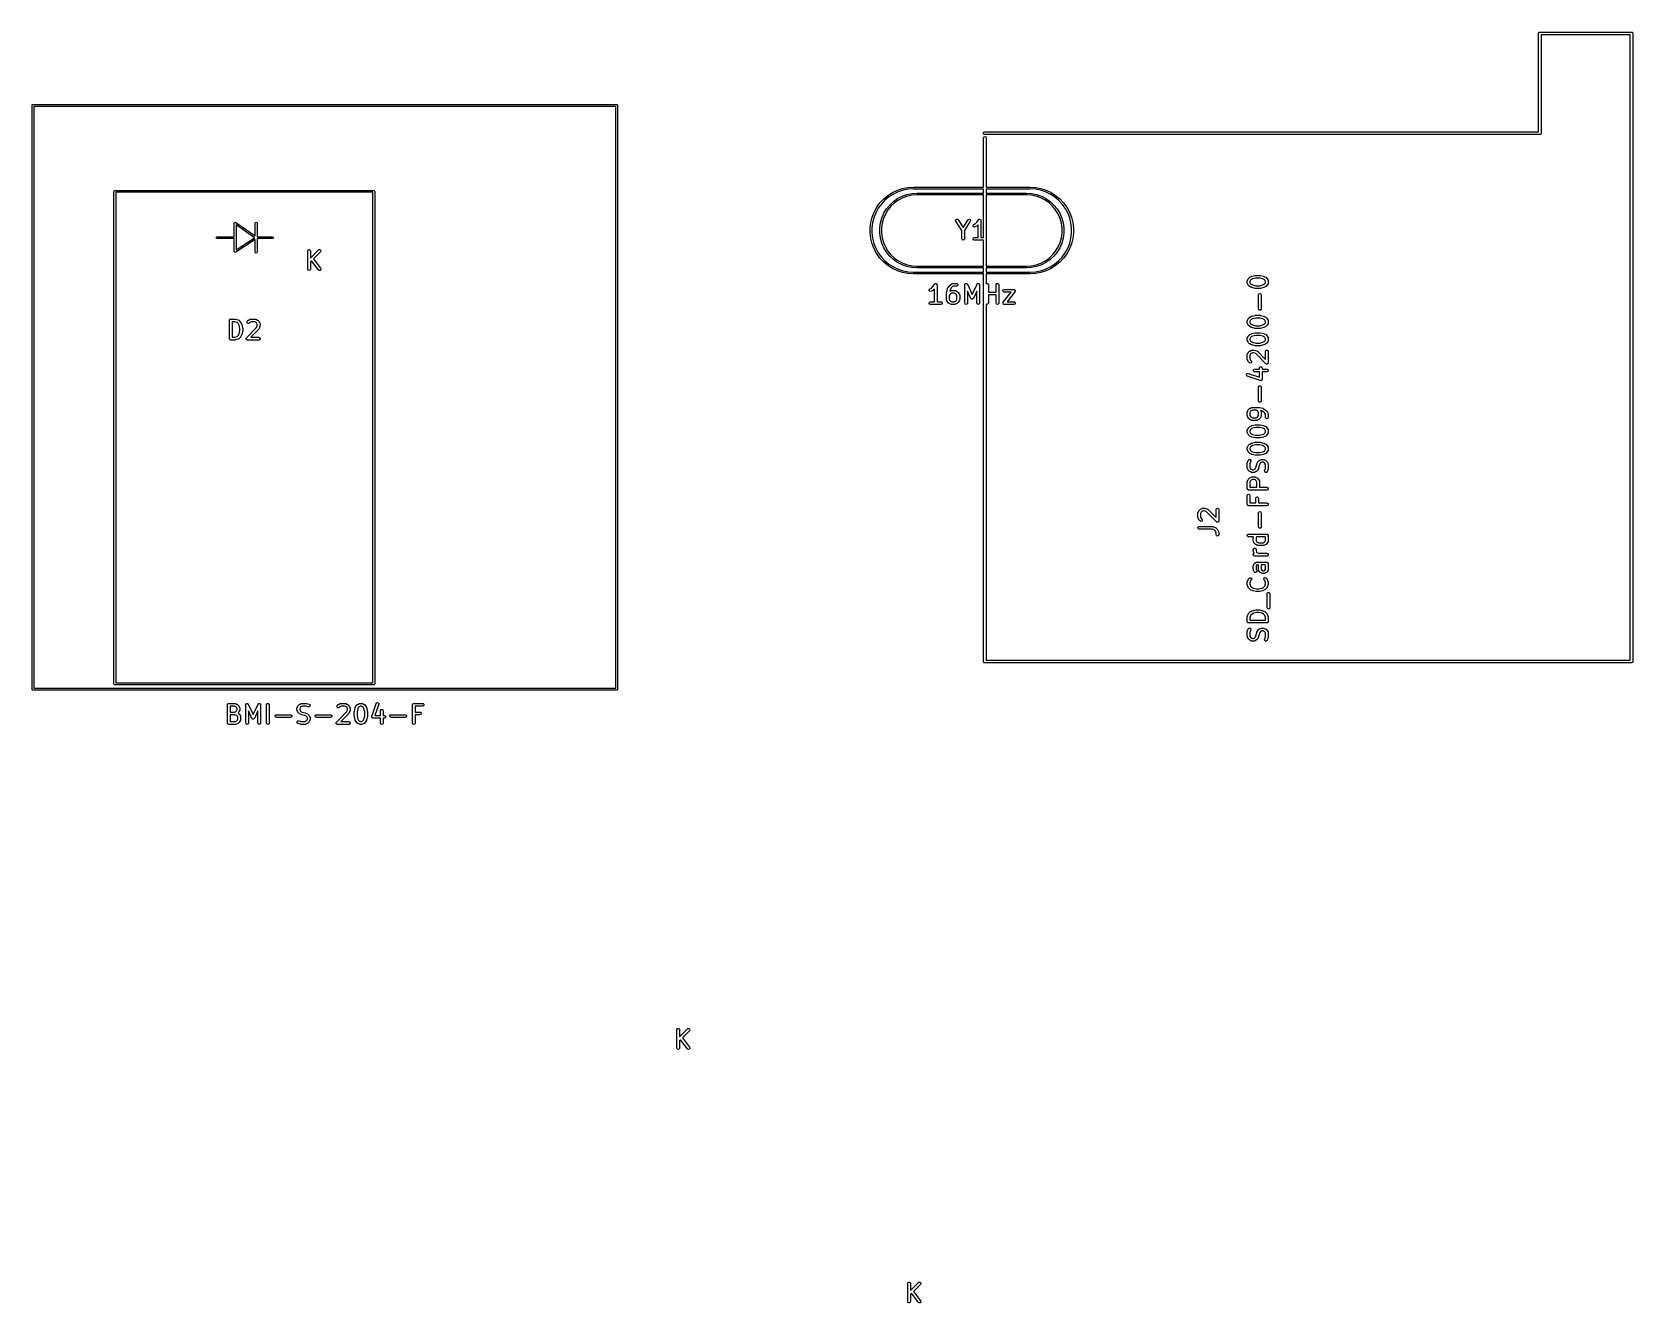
# Model space of a CAD drawing. Extents: x 0.05 to 3.5, y -0.95 to 1.79.
import ezdxf

# ---------------------------------------------------------------- set-up
doc = ezdxf.new("R2010")
doc.units = 0
doc.header["$MEASUREMENT"] = 0
doc.layers.add('BLACK', color=7, linetype='CONTINUOUS')

msp = doc.modelspace()

# ---------------------------------------------------------------- linework, layer by layer
at = {"layer": 'BLACK', "linetype": 'CONTINUOUS'}
for p, q in [((3.29905, 1.78543), (3.29912, 1.78585)), ((3.29905, 1.57283), (3.29905, 1.78543)), ((3.29909, 1.78601), (3.29917, 1.78616)), ((3.29912, 1.78585), (3.29909, 1.78601)), ((3.29917, 1.78616), (3.29923, 1.78644)), ((3.29923, 1.78644), (3.29959, 1.78688)), ((3.29959, 1.78688), (3.3001, 1.78776)), ((3.3001, 1.78776), (3.30043, 1.78788)), ((3.30043, 1.78788), (3.30052, 1.78799)), ((3.30052, 1.78799), (3.30092, 1.78806)), ((3.30092, 1.78806), (3.302, 1.78845)), ((3.302, 1.78845), (3.5, 1.78845)), ((3.49705, 1.78255), (3.30495, 1.78255)), ((3.30495, 1.78255), (3.30495, 1.56988)), ((3.49705, 0.433071), (3.49705, 1.78255)), ((3.5, 1.78845), (3.50101, 1.78827)), ((3.50101, 1.78827), (3.50256, 1.78698)), ((3.50256, 1.78698), (3.50278, 1.78572)), ((3.50278, 1.78572), (3.50295, 1.78524)), ((3.50295, 1.78524), (3.50295, 0.430118)), ((0.04811, 1.62992), (0.048687, 1.63131)), ((0.04811, 0.370079), (0.04811, 1.62992)), ((0.048687, 1.63131), (0.050079, 1.63189)), ((0.050079, 1.63189), (1.30992, 1.63189)), ((0.052047, 1.62795), (0.052047, 0.372047)), ((1.30795, 1.62795), (0.052047, 1.62795)), ((1.30795, 0.372047), (1.30795, 1.62795)), ((1.30992, 1.63189), (1.31131, 1.63131)), ((1.31131, 1.63131), (1.31189, 1.62992)), ((1.31189, 1.62992), (1.31189, 0.370079)), ((2.10105, 1.56), (2.10123, 1.56101)), ((2.10105, 1.4535), (2.10105, 1.56)), ((2.10109, 1.57051), (2.1021, 1.57226)), ((2.10144, 1.56852), (2.10109, 1.57051)), ((2.10123, 1.56101), (2.10252, 1.56256)), ((2.10299, 1.56723), (2.10144, 1.56852)), ((2.1021, 1.57226), (2.104, 1.57295)), ((2.10252, 1.56256), (2.10451, 1.56291)), ((2.104, 1.56705), (2.10299, 1.56723)), ((2.104, 1.57295), (3.269, 1.57295)), ((3.26833, 1.56705), (2.104, 1.56705)), ((2.10451, 1.56291), (2.10626, 1.5619)), ((2.10626, 1.5619), (2.10695, 1.56)), ((2.10695, 1.56), (2.10695, 1.4535)), ((3.269, 1.56693), (3.26833, 1.56705)), ((3.269, 1.57295), (3.26967, 1.57283)), ((3.3015, 1.56693), (3.269, 1.56693)), ((3.26967, 1.57283), (3.29905, 1.57283)), ((3.30175, 1.56702), (3.3015, 1.56693)), ((3.30348, 1.56732), (3.30175, 1.56702)), ((3.30477, 1.56887), (3.30348, 1.56732)), ((3.30495, 1.56988), (3.30477, 1.56887)), ((1.92683, 1.45057), (1.93836, 1.45277)), ((1.93836, 1.45277), (1.95008, 1.4535)), ((1.95008, 1.4535), (2.10105, 1.4535)), ((2.10695, 1.4535), (2.20205, 1.4535)), ((2.20205, 1.4535), (2.21377, 1.45277)), ((2.21377, 1.45277), (2.2253, 1.45057)), ((0.224803, 1.44449), (0.22538, 1.44588)), ((0.224803, 0.381496), (0.224803, 1.44449)), ((0.22538, 1.44588), (0.226772, 1.44646)), ((0.226772, 1.44646), (0.785827, 1.44646)), ((0.22874, 1.44252), (0.22874, 0.383465)), ((0.783858, 1.44252), (0.22874, 1.44252)), ((0.783858, 0.383465), (0.783858, 1.44252)), ((0.785827, 1.44646), (0.787219, 1.44588)), ((0.787219, 1.44588), (0.787795, 1.44449)), ((0.787795, 1.44449), (0.787795, 0.381496)), ((1.87113, 1.4101), (1.87803, 1.4196)), ((1.88093, 1.41721), (1.87431, 1.40809)), ((1.87803, 1.4196), (1.88607, 1.42816)), ((1.88864, 1.42542), (1.88093, 1.41721)), ((1.88607, 1.42816), (1.89512, 1.43565)), ((1.89733, 1.4326), (1.88864, 1.42542)), ((1.89512, 1.43565), (1.90503, 1.44194)), ((1.90684, 1.43864), (1.89733, 1.4326)), ((1.89897, 1.41509), (1.90702, 1.42261)), ((1.90939, 1.41969), (1.90171, 1.41252)), ((1.90503, 1.44194), (1.91566, 1.44694)), ((1.91704, 1.44344), (1.90684, 1.43864)), ((1.90702, 1.42261), (1.91602, 1.42896)), ((1.91797, 1.42575), (1.90939, 1.41969)), ((1.91566, 1.44694), (1.92683, 1.45057)), ((1.91602, 1.42896), (1.9258, 1.43403)), ((1.92776, 1.44692), (1.91704, 1.44344)), ((1.9273, 1.43058), (1.91797, 1.42575)), ((1.9258, 1.43403), (1.93618, 1.43772)), ((1.93719, 1.4341), (1.9273, 1.43058)), ((1.93883, 1.44904), (1.92776, 1.44692)), ((1.93618, 1.43772), (1.94696, 1.43996)), ((1.94747, 1.43623), (1.93719, 1.4341)), ((1.94971, 1.44972), (1.93883, 1.44904)), ((1.94696, 1.43996), (1.95795, 1.44071)), ((1.95758, 1.43693), (1.94747, 1.43623)), ((1.95008, 1.44957), (1.94971, 1.44972)), ((2.10105, 1.44957), (1.95008, 1.44957)), ((1.95795, 1.43677), (1.95758, 1.43693)), ((1.95795, 1.44071), (2.10105, 1.44071)), ((2.10105, 1.43677), (1.95795, 1.43677)), ((2.10105, 1.44071), (2.10105, 1.44957)), ((2.10105, 1.34514), (2.10105, 1.43677)), ((2.20205, 1.44957), (2.10695, 1.44957)), ((2.10695, 1.44957), (2.10695, 1.44071)), ((2.10695, 1.44071), (2.19417, 1.44071)), ((2.19417, 1.43677), (2.10695, 1.43677)), ((2.10695, 1.43677), (2.10695, 1.34247)), ((2.19417, 1.44071), (2.20516, 1.43996)), ((2.19454, 1.43693), (2.19417, 1.43677)), ((2.20465, 1.43623), (2.19454, 1.43693)), ((2.20242, 1.44972), (2.20205, 1.44957)), ((2.2133, 1.44904), (2.20242, 1.44972)), ((2.21493, 1.4341), (2.20465, 1.43623)), ((2.20516, 1.43996), (2.21595, 1.43772)), ((2.22437, 1.44692), (2.2133, 1.44904)), ((2.22483, 1.43058), (2.21493, 1.4341)), ((2.21595, 1.43772), (2.22633, 1.43403)), ((2.23508, 1.44344), (2.22437, 1.44692)), ((2.23416, 1.42575), (2.22483, 1.43058)), ((2.2253, 1.45057), (2.23647, 1.44694)), ((2.22633, 1.43403), (2.23611, 1.42896)), ((2.24274, 1.41969), (2.23416, 1.42575)), ((2.24528, 1.43864), (2.23508, 1.44344)), ((2.23611, 1.42896), (2.24511, 1.42261)), ((2.23647, 1.44694), (2.24709, 1.44194)), ((2.25041, 1.41252), (2.24274, 1.41969)), ((2.24511, 1.42261), (2.25316, 1.41509)), ((2.2548, 1.4326), (2.24528, 1.43864)), ((2.24709, 1.44194), (2.25701, 1.43565)), ((2.26348, 1.42542), (2.2548, 1.4326)), ((2.25701, 1.43565), (2.26606, 1.42816)), ((2.2712, 1.41721), (2.26348, 1.42542)), ((2.26606, 1.42816), (2.27409, 1.4196)), ((2.27782, 1.40809), (2.2712, 1.41721)), ((2.27409, 1.4196), (2.281, 1.4101)), ((1.85823, 1.37752), (1.86115, 1.38889)), ((1.86115, 1.38889), (1.86547, 1.39981)), ((1.86473, 1.38773), (1.86192, 1.37682)), ((1.86888, 1.39821), (1.86473, 1.38773)), ((1.86547, 1.39981), (1.87113, 1.4101)), ((1.87431, 1.40809), (1.86888, 1.39821)), ((1.87893, 1.37642), (1.8819, 1.38703)), ((1.8819, 1.38703), (1.88629, 1.39713)), ((1.88544, 1.38577), (1.88261, 1.37566)), ((1.88963, 1.3954), (1.88544, 1.38577)), ((1.88629, 1.39713), (1.89202, 1.40654)), ((1.89509, 1.40438), (1.88963, 1.3954)), ((1.89202, 1.40654), (1.89897, 1.41509)), ((1.90171, 1.41252), (1.89509, 1.40438)), ((2.04131, 1.38092), (2.04157, 1.38292)), ((2.04157, 1.38292), (2.04306, 1.38429)), ((2.04306, 1.38429), (2.04508, 1.38438)), ((2.04508, 1.38438), (2.04668, 1.38315)), ((2.04668, 1.38315), (2.05732, 1.36644)), ((2.05732, 1.36644), (2.06795, 1.38315)), ((2.06795, 1.38315), (2.06864, 1.3839)), ((2.06864, 1.3839), (2.07057, 1.38451)), ((2.07057, 1.38451), (2.07243, 1.38374)), ((2.07243, 1.38374), (2.07337, 1.38195)), ((2.07337, 1.38195), (2.07293, 1.37997)), ((2.08689, 1.37782), (2.09048, 1.3832)), ((2.09048, 1.3832), (2.09119, 1.38394)), ((2.09119, 1.38394), (2.09135, 1.38399)), ((2.09135, 1.38399), (2.09146, 1.38412)), ((2.09146, 1.38412), (2.0923, 1.38427)), ((2.0923, 1.38427), (2.09313, 1.38451)), ((2.09313, 1.38451), (2.09328, 1.38444)), ((2.09328, 1.38444), (2.09345, 1.38447)), ((2.09345, 1.38447), (2.09419, 1.38404)), ((2.09419, 1.38404), (2.09498, 1.38369)), ((2.09498, 1.38369), (2.09505, 1.38354)), ((2.09505, 1.38354), (2.0952, 1.38346)), ((2.0952, 1.38346), (2.09549, 1.38265)), ((2.09549, 1.38265), (2.09587, 1.38188)), ((2.25704, 1.40438), (2.25041, 1.41252)), ((2.25316, 1.41509), (2.26011, 1.40654)), ((2.2625, 1.3954), (2.25704, 1.40438)), ((2.26011, 1.40654), (2.26583, 1.39713)), ((2.26668, 1.38577), (2.2625, 1.3954)), ((2.26583, 1.39713), (2.27022, 1.38703)), ((2.26951, 1.37566), (2.26668, 1.38577)), ((2.27022, 1.38703), (2.27319, 1.37642)), ((2.28325, 1.39821), (2.27782, 1.40809)), ((2.281, 1.4101), (2.28665, 1.39981)), ((2.2874, 1.38773), (2.28325, 1.39821)), ((2.28665, 1.39981), (2.29097, 1.38889)), ((2.2902, 1.37682), (2.2874, 1.38773)), ((2.29097, 1.38889), (2.29389, 1.37752)), ((0.484599, 1.37595), (0.484825, 1.37649)), ((0.484599, 1.34642), (0.484599, 1.37595)), ((0.484825, 1.37649), (0.484952, 1.37707)), ((0.484952, 1.37707), (0.485106, 1.37717)), ((0.485106, 1.37717), (0.485176, 1.37734)), ((0.485176, 1.37734), (0.485722, 1.37757)), ((0.485722, 1.37757), (0.48622, 1.37789)), ((0.48622, 1.37789), (0.486398, 1.37785)), ((0.486398, 1.37785), (0.486568, 1.37792)), ((0.486568, 1.37792), (0.487114, 1.37769)), ((0.487114, 1.37769), (0.487692, 1.37756)), ((0.487692, 1.37756), (0.529899, 1.34821)), ((0.528343, 1.3445), (0.488536, 1.37218)), ((0.488536, 1.37218), (0.488536, 1.31858)), ((0.529899, 1.37595), (0.530476, 1.37734)), ((0.529899, 1.34821), (0.529899, 1.37595)), ((0.530476, 1.37734), (0.531868, 1.37792)), ((0.531868, 1.37792), (0.53326, 1.37734)), ((0.53326, 1.37734), (0.533836, 1.37595)), ((0.533836, 1.37595), (0.533836, 1.34642)), ((1.85676, 1.36587), (1.85823, 1.37752)), ((1.85676, 1.35413), (1.85676, 1.36587)), ((1.85823, 1.34248), (1.85676, 1.35413)), ((1.86192, 1.37682), (1.86051, 1.36564)), ((1.86051, 1.36564), (1.86051, 1.35436)), ((1.86051, 1.35436), (1.86192, 1.34318)), ((1.87743, 1.36551), (1.87893, 1.37642)), ((1.87743, 1.35449), (1.87743, 1.36551)), ((1.87893, 1.34358), (1.87743, 1.35449)), ((1.88261, 1.37566), (1.88118, 1.36525)), ((1.88118, 1.36525), (1.88118, 1.35475)), ((1.88118, 1.35475), (1.88261, 1.34434)), ((2.0417, 1.37997), (2.04131, 1.38092)), ((2.05436, 1.36008), (2.0417, 1.37997)), ((2.05436, 1.34219), (2.05436, 1.36008)), ((2.07293, 1.37997), (2.06027, 1.36008)), ((2.06027, 1.36008), (2.06027, 1.34219)), ((2.07886, 1.36947), (2.07898, 1.37149)), ((2.08006, 1.36785), (2.07886, 1.36947)), ((2.07898, 1.37149), (2.08037, 1.37295)), ((2.08202, 1.36738), (2.08006, 1.36785)), ((2.08037, 1.37295), (2.08369, 1.37461)), ((2.08301, 1.36767), (2.08202, 1.36738)), ((2.08676, 1.36954), (2.08301, 1.36767)), ((2.08369, 1.37461), (2.08689, 1.37782)), ((2.0868, 1.36959), (2.08676, 1.36954)), ((2.08752, 1.3701), (2.0868, 1.36959)), ((2.08998, 1.37256), (2.08752, 1.3701)), ((2.08998, 1.34514), (2.08998, 1.37256)), ((2.09587, 1.38188), (2.09583, 1.38172)), ((2.09583, 1.38172), (2.09589, 1.38156)), ((2.09589, 1.38156), (2.09589, 1.34514)), ((2.27094, 1.36525), (2.26951, 1.37566)), ((2.26951, 1.34434), (2.27094, 1.35475)), ((2.27094, 1.35475), (2.27094, 1.36525)), ((2.27319, 1.37642), (2.27469, 1.36551)), ((2.27469, 1.35449), (2.27319, 1.34358)), ((2.27469, 1.36551), (2.27469, 1.35449)), ((2.29161, 1.36564), (2.2902, 1.37682)), ((2.2902, 1.34318), (2.29161, 1.35436)), ((2.29161, 1.35436), (2.29161, 1.36564)), ((2.29389, 1.37752), (2.29537, 1.36587)), ((2.29537, 1.35413), (2.29389, 1.34248)), ((2.29537, 1.36587), (2.29537, 1.35413)), ((0.445299, 1.34445), (0.445876, 1.34584)), ((0.445876, 1.34306), (0.445299, 1.34445)), ((0.445876, 1.34584), (0.447268, 1.34642)), ((0.447268, 1.34248), (0.445876, 1.34306)), ((0.447268, 1.34642), (0.484599, 1.34642)), ((0.484599, 1.34248), (0.447268, 1.34248)), ((0.484599, 1.31495), (0.484599, 1.34248)), ((0.484815, 1.31443), (0.484599, 1.31495)), ((0.484918, 1.31387), (0.484815, 1.31443)), ((0.485094, 1.31375), (0.484918, 1.31387)), ((0.485176, 1.31356), (0.485094, 1.31375)), ((0.485696, 1.31334), (0.485176, 1.31356)), ((0.486161, 1.31302), (0.485696, 1.31334)), ((0.486371, 1.31306), (0.486161, 1.31302)), ((0.486568, 1.31298), (0.486371, 1.31306)), ((0.487088, 1.3132), (0.486568, 1.31298)), ((0.487642, 1.3133), (0.487088, 1.3132)), ((0.529899, 1.34082), (0.487642, 1.3133)), ((0.488536, 1.31858), (0.528343, 1.3445)), ((0.529899, 1.31295), (0.529899, 1.34082)), ((0.530476, 1.31156), (0.529899, 1.31295)), ((0.533836, 1.31295), (0.53326, 1.31156)), ((0.533836, 1.34642), (0.567368, 1.34642)), ((0.567368, 1.34248), (0.533836, 1.34248)), ((0.533836, 1.34248), (0.533836, 1.31295)), ((0.567368, 1.34642), (0.56876, 1.34584)), ((0.56876, 1.34306), (0.567368, 1.34248)), ((0.56876, 1.34584), (0.569336, 1.34445)), ((0.569336, 1.34445), (0.56876, 1.34306)), ((0.643035, 1.31605), (0.643213, 1.31706)), ((0.643035, 1.27668), (0.643035, 1.31605)), ((0.643213, 1.31706), (0.644512, 1.31861)), ((0.644512, 1.31861), (0.646501, 1.31896)), ((0.646501, 1.31896), (0.64825, 1.31795)), ((0.64825, 1.31795), (0.648941, 1.31605)), ((0.648941, 1.30068), (0.666397, 1.31814)), ((0.648941, 1.31605), (0.648941, 1.30068)), ((0.670573, 1.31396), (0.655511, 1.2989)), ((0.666397, 1.31814), (0.667237, 1.31872)), ((0.667237, 1.31872), (0.669249, 1.3189)), ((0.669249, 1.3189), (0.670904, 1.31774)), ((0.671427, 1.31579), (0.670573, 1.31396)), ((0.670904, 1.31774), (0.671427, 1.31579)), ((1.86115, 1.33111), (1.85823, 1.34248)), ((1.86547, 1.32019), (1.86115, 1.33111)), ((1.86192, 1.34318), (1.86473, 1.33227)), ((1.86473, 1.33227), (1.86888, 1.32179)), ((1.87113, 1.3099), (1.86547, 1.32019)), ((1.86888, 1.32179), (1.87431, 1.31191)), ((1.8819, 1.33297), (1.87893, 1.34358)), ((1.88629, 1.32287), (1.8819, 1.33297)), ((1.88261, 1.34434), (1.88544, 1.33423)), ((1.88544, 1.33423), (1.88963, 1.3246)), ((1.89202, 1.31346), (1.88629, 1.32287)), ((1.88963, 1.3246), (1.89509, 1.31562)), ((1.89897, 1.30491), (1.89202, 1.31346)), ((1.89509, 1.31562), (1.90171, 1.30748)), ((2.05505, 1.34029), (2.05436, 1.34219)), ((2.0568, 1.33928), (2.05505, 1.34029)), ((2.05879, 1.33963), (2.0568, 1.33928)), ((2.06009, 1.34118), (2.05879, 1.33963)), ((2.06027, 1.34219), (2.06009, 1.34118)), ((2.07878, 1.3427), (2.07979, 1.34445)), ((2.07913, 1.34071), (2.07878, 1.3427)), ((2.08068, 1.33942), (2.07913, 1.34071)), ((2.07979, 1.34445), (2.08169, 1.34514)), ((2.08169, 1.33924), (2.08068, 1.33942)), ((2.08169, 1.34514), (2.08998, 1.34514)), ((2.10105, 1.33924), (2.08169, 1.33924)), ((2.09589, 1.34514), (2.10105, 1.34514)), ((2.10105, 1.28323), (2.10105, 1.33924)), ((2.10695, 1.34247), (2.10709, 1.34168)), ((2.10709, 1.34168), (2.10695, 1.34144)), ((2.10695, 1.34144), (2.10695, 1.28323)), ((2.25041, 1.30748), (2.25704, 1.31562)), ((2.26011, 1.31346), (2.25316, 1.30491)), ((2.25704, 1.31562), (2.2625, 1.3246)), ((2.26583, 1.32287), (2.26011, 1.31346)), ((2.2625, 1.3246), (2.26668, 1.33423)), ((2.27022, 1.33297), (2.26583, 1.32287)), ((2.26668, 1.33423), (2.26951, 1.34434)), ((2.27319, 1.34358), (2.27022, 1.33297)), ((2.27782, 1.31191), (2.28325, 1.32179)), ((2.28665, 1.32019), (2.281, 1.3099)), ((2.28325, 1.32179), (2.2874, 1.33227)), ((2.29097, 1.33111), (2.28665, 1.32019)), ((2.2874, 1.33227), (2.2902, 1.34318)), ((2.29389, 1.34248), (2.29097, 1.33111)), ((0.531868, 1.31098), (0.530476, 1.31156)), ((0.53326, 1.31156), (0.531868, 1.31098)), ((0.651293, 1.29468), (0.648941, 1.29233)), ((0.648941, 1.29233), (0.648941, 1.27668)), ((0.666123, 1.27491), (0.651293, 1.29468)), ((0.655511, 1.2989), (0.670847, 1.27845)), ((0.670847, 1.27845), (0.671311, 1.27753)), ((1.87803, 1.3004), (1.87113, 1.3099)), ((1.87431, 1.31191), (1.88093, 1.30279)), ((1.88607, 1.29184), (1.87803, 1.3004)), ((1.88093, 1.30279), (1.88864, 1.29458)), ((1.89512, 1.28435), (1.88607, 1.29184)), ((1.88864, 1.29458), (1.89733, 1.2874)), ((1.90503, 1.27806), (1.89512, 1.28435)), ((1.89733, 1.2874), (1.90684, 1.28136)), ((1.90702, 1.29739), (1.89897, 1.30491)), ((1.90171, 1.30748), (1.90939, 1.30031)), ((1.90684, 1.28136), (1.91704, 1.27656)), ((1.91602, 1.29104), (1.90702, 1.29739)), ((1.90939, 1.30031), (1.91797, 1.29425)), ((1.9258, 1.28597), (1.91602, 1.29104)), ((1.91797, 1.29425), (1.9273, 1.28942)), ((1.93618, 1.28228), (1.9258, 1.28597)), ((1.9273, 1.28942), (1.93719, 1.2859)), ((1.94696, 1.28004), (1.93618, 1.28228)), ((1.93719, 1.2859), (1.94747, 1.28377)), ((1.95795, 1.27929), (1.94696, 1.28004)), ((1.94747, 1.28377), (1.95758, 1.28307)), ((1.95758, 1.28307), (1.95795, 1.28323)), ((1.95795, 1.28323), (2.10105, 1.28323)), ((2.10105, 1.27929), (1.95795, 1.27929)), ((2.10105, 1.27043), (2.10105, 1.27929)), ((2.10695, 1.28323), (2.19417, 1.28323)), ((2.19417, 1.27929), (2.10695, 1.27929)), ((2.10695, 1.27929), (2.10695, 1.27043)), ((2.19417, 1.28323), (2.19454, 1.28307)), ((2.20516, 1.28004), (2.19417, 1.27929)), ((2.19454, 1.28307), (2.20465, 1.28377)), ((2.20465, 1.28377), (2.21493, 1.2859)), ((2.21595, 1.28228), (2.20516, 1.28004)), ((2.21493, 1.2859), (2.22483, 1.28942)), ((2.22633, 1.28597), (2.21595, 1.28228)), ((2.22483, 1.28942), (2.23416, 1.29425)), ((2.23611, 1.29104), (2.22633, 1.28597)), ((2.23416, 1.29425), (2.24274, 1.30031)), ((2.23508, 1.27656), (2.24528, 1.28136)), ((2.24511, 1.29739), (2.23611, 1.29104)), ((2.24274, 1.30031), (2.25041, 1.30748)), ((2.25316, 1.30491), (2.24511, 1.29739)), ((2.24528, 1.28136), (2.2548, 1.2874)), ((2.25701, 1.28435), (2.24709, 1.27806)), ((2.2548, 1.2874), (2.26348, 1.29458)), ((2.26606, 1.29184), (2.25701, 1.28435)), ((2.26348, 1.29458), (2.2712, 1.30279)), ((2.27409, 1.3004), (2.26606, 1.29184)), ((2.2712, 1.30279), (2.27782, 1.31191)), ((2.281, 1.3099), (2.27409, 1.3004)), ((0.643726, 1.27478), (0.643035, 1.27668)), ((0.645475, 1.27377), (0.643726, 1.27478)), ((0.647464, 1.27412), (0.645475, 1.27377)), ((0.648763, 1.27567), (0.647464, 1.27412)), ((0.648941, 1.27668), (0.648763, 1.27567)), ((0.667814, 1.2738), (0.666123, 1.27491)), ((0.66982, 1.27404), (0.667814, 1.2738)), ((0.671201, 1.27552), (0.66982, 1.27404)), ((0.671311, 1.27753), (0.671201, 1.27552)), ((1.91566, 1.27306), (1.90503, 1.27806)), ((1.92683, 1.26943), (1.91566, 1.27306)), ((1.91704, 1.27656), (1.92776, 1.27308)), ((1.93836, 1.26723), (1.92683, 1.26943)), ((1.92776, 1.27308), (1.93883, 1.27096)), ((1.95008, 1.2665), (1.93836, 1.26723)), ((1.93883, 1.27096), (1.94971, 1.27028)), ((1.94971, 1.27028), (1.95008, 1.27043)), ((1.95008, 1.27043), (2.10105, 1.27043)), ((2.10105, 1.2665), (1.95008, 1.2665)), ((1.99222, 1.23904), (1.9958, 1.24442)), ((1.9958, 1.24442), (1.99651, 1.24516)), ((1.99651, 1.24516), (1.99667, 1.24521)), ((1.99667, 1.24521), (1.99678, 1.24534)), ((1.99678, 1.24534), (1.99763, 1.24549)), ((1.99763, 1.24549), (1.99845, 1.24573)), ((1.99845, 1.24573), (1.99861, 1.24566)), ((1.99861, 1.24566), (1.99877, 1.24569)), ((1.99877, 1.24569), (1.99951, 1.24526)), ((1.99951, 1.24526), (2.0003, 1.24492)), ((2.0003, 1.24492), (2.00038, 1.24476)), ((2.00038, 1.24476), (2.00052, 1.24468)), ((2.00052, 1.24468), (2.00082, 1.24387)), ((2.00082, 1.24387), (2.0012, 1.2431)), ((2.03069, 1.24355), (2.03443, 1.24542)), ((2.03443, 1.24542), (2.03542, 1.24571)), ((2.03542, 1.24571), (2.03559, 1.24567)), ((2.03559, 1.24567), (2.03576, 1.24573)), ((2.03576, 1.24573), (2.04325, 1.24573)), ((2.04325, 1.24573), (2.04426, 1.24555)), ((2.04426, 1.24555), (2.04581, 1.24426)), ((2.04581, 1.24426), (2.04616, 1.24227)), ((2.06092, 1.24278), (2.0611, 1.24379)), ((2.0611, 1.24379), (2.06136, 1.24409)), ((2.06136, 1.24409), (2.06146, 1.24447)), ((2.06146, 1.24447), (2.06199, 1.24484)), ((2.06199, 1.24484), (2.0624, 1.24534)), ((2.0624, 1.24534), (2.06279, 1.24541)), ((2.06279, 1.24541), (2.06311, 1.24563)), ((2.06311, 1.24563), (2.06375, 1.24558)), ((2.06375, 1.24558), (2.06439, 1.24569)), ((2.06439, 1.24569), (2.06473, 1.24549)), ((2.06473, 1.24549), (2.06512, 1.24546)), ((2.06512, 1.24546), (2.06558, 1.245)), ((2.06558, 1.245), (2.06614, 1.24468)), ((2.06614, 1.24468), (2.06627, 1.24431)), ((2.06627, 1.24431), (2.06655, 1.24403)), ((2.06655, 1.24403), (2.077, 1.22164)), ((2.077, 1.22164), (2.08745, 1.24403)), ((2.08745, 1.24403), (2.08804, 1.24487)), ((2.08804, 1.24487), (2.08839, 1.24504)), ((2.08839, 1.24504), (2.08865, 1.24534)), ((2.08865, 1.24534), (2.08928, 1.24545)), ((2.08928, 1.24545), (2.08987, 1.24572)), ((2.08987, 1.24572), (2.09025, 1.24562)), ((2.09025, 1.24562), (2.09064, 1.24569)), ((2.09064, 1.24569), (2.0912, 1.24537)), ((2.0912, 1.24537), (2.09182, 1.2452)), ((2.09182, 1.2452), (2.09204, 1.24488)), ((2.09204, 1.24488), (2.09239, 1.24468)), ((2.09239, 1.24468), (2.09261, 1.24407)), ((2.09261, 1.24407), (2.09298, 1.24354)), ((2.10105, 0.430118), (2.10105, 1.2665)), ((2.10695, 1.27043), (2.20205, 1.27043)), ((2.20205, 1.2665), (2.10695, 1.2665)), ((2.10695, 1.2665), (2.10695, 1.24481)), ((2.10695, 1.24481), (2.10739, 1.24534)), ((2.10739, 1.24534), (2.10938, 1.24569)), ((2.10938, 1.24569), (2.11113, 1.24468)), ((2.11113, 1.24468), (2.11182, 1.24278)), ((2.12842, 1.24278), (2.12859, 1.24379)), ((2.12859, 1.24379), (2.12989, 1.24534)), ((2.12989, 1.24534), (2.13188, 1.24569)), ((2.13188, 1.24569), (2.13363, 1.24468)), ((2.13363, 1.24468), (2.13432, 1.24278)), ((2.20205, 1.27043), (2.20242, 1.27028)), ((2.21377, 1.26723), (2.20205, 1.2665)), ((2.20242, 1.27028), (2.2133, 1.27096)), ((2.2133, 1.27096), (2.22437, 1.27308)), ((2.2253, 1.26943), (2.21377, 1.26723)), ((2.22437, 1.27308), (2.23508, 1.27656)), ((2.23647, 1.27306), (2.2253, 1.26943)), ((2.24709, 1.27806), (2.23647, 1.27306)), ((2.67049, 1.25095), (2.67067, 1.25196)), ((2.67049, 1.2472), (2.67049, 1.25095)), ((2.67055, 1.24704), (2.67049, 1.2472)), ((2.67051, 1.24687), (2.67055, 1.24704)), ((2.6708, 1.24588), (2.67051, 1.24687)), ((2.67067, 1.25196), (2.67078, 1.2521)), ((2.67078, 1.2521), (2.6708, 1.25227)), ((2.6708, 1.25227), (2.67267, 1.25602)), ((2.67267, 1.24213), (2.6708, 1.24588)), ((2.67267, 1.25602), (2.6732, 1.25673)), ((2.6732, 1.25673), (2.67323, 1.25679)), ((2.67323, 1.25679), (2.6751, 1.25866)), ((2.6751, 1.25866), (2.67582, 1.25917)), ((2.67582, 1.25917), (2.67587, 1.25922)), ((2.67587, 1.25922), (2.67962, 1.26109)), ((2.67774, 1.25295), (2.67639, 1.25026)), ((2.67639, 1.25026), (2.67639, 1.2479)), ((2.67639, 1.2479), (2.67774, 1.2452)), ((2.67894, 1.25415), (2.67774, 1.25295)), ((2.67774, 1.2452), (2.67894, 1.24401)), ((2.68197, 1.25567), (2.67894, 1.25415)), ((2.67894, 1.24401), (2.68197, 1.24249)), ((2.67962, 1.26109), (2.68011, 1.26124)), ((2.68011, 1.26124), (2.68022, 1.26132)), ((2.68022, 1.26132), (2.68772, 1.26319)), ((2.6888, 1.25737), (2.68197, 1.25567)), ((2.68772, 1.26319), (2.68831, 1.26323)), ((2.68831, 1.26323), (2.68844, 1.26328)), ((2.68844, 1.26328), (2.69781, 1.26328)), ((2.69745, 1.25737), (2.6888, 1.25737)), ((2.70428, 1.25567), (2.69745, 1.25737)), ((2.69781, 1.26328), (2.69839, 1.26318)), ((2.69839, 1.26318), (2.69853, 1.26319)), ((2.69853, 1.26319), (2.70603, 1.26132)), ((2.70731, 1.25415), (2.70428, 1.25567)), ((2.70428, 1.24249), (2.70731, 1.24401)), ((2.70603, 1.26132), (2.70649, 1.26111)), ((2.70649, 1.26111), (2.70663, 1.26109)), ((2.70663, 1.26109), (2.71038, 1.25922)), ((2.70851, 1.25295), (2.70731, 1.25415)), ((2.70731, 1.24401), (2.70851, 1.2452)), ((2.70986, 1.25026), (2.70851, 1.25295)), ((2.70851, 1.2452), (2.70986, 1.2479)), ((2.70986, 1.2479), (2.70986, 1.25026)), ((2.71038, 1.25922), (2.71109, 1.25869)), ((2.71109, 1.25869), (2.71115, 1.25866)), ((2.71115, 1.25866), (2.71302, 1.25679)), ((2.71302, 1.25679), (2.71353, 1.25607)), ((2.71353, 1.25607), (2.71358, 1.25602)), ((2.71358, 1.25602), (2.71545, 1.25227)), ((2.71545, 1.24588), (2.71358, 1.24213)), ((2.71545, 1.25227), (2.71574, 1.25129)), ((2.71547, 1.24606), (2.71545, 1.24588)), ((2.71558, 1.24619), (2.71547, 1.24606)), ((2.71576, 1.2472), (2.71558, 1.24619)), ((2.71574, 1.25129), (2.7157, 1.25112)), ((2.7157, 1.25112), (2.71576, 1.25095)), ((2.71576, 1.25095), (2.71576, 1.2472)), ((1.98418, 1.23069), (1.9843, 1.23271)), ((1.98538, 1.22907), (1.98418, 1.23069)), ((1.9843, 1.23271), (1.98569, 1.23417)), ((1.98735, 1.2286), (1.98538, 1.22907)), ((1.98569, 1.23417), (1.98901, 1.23583)), ((1.98833, 1.22889), (1.98735, 1.2286)), ((1.99208, 1.23077), (1.98833, 1.22889)), ((1.98901, 1.23583), (1.99222, 1.23904)), ((1.99213, 1.23081), (1.99208, 1.23077)), ((1.99285, 1.23132), (1.99213, 1.23081)), ((1.99531, 1.23378), (1.99285, 1.23132)), ((1.99531, 1.20636), (1.99531, 1.23378)), ((2.0012, 1.2431), (2.00115, 1.24294)), ((2.00115, 1.24294), (2.00121, 1.24278)), ((2.00121, 1.24278), (2.00121, 1.20636)), ((2.02155, 1.22591), (2.02166, 1.22649)), ((2.02155, 1.21091), (2.02155, 1.22591)), ((2.02161, 1.21074), (2.02155, 1.21091)), ((2.02157, 1.21057), (2.02161, 1.21074)), ((2.02187, 1.20959), (2.02157, 1.21057)), ((2.02164, 1.22662), (2.02352, 1.23412)), ((2.02166, 1.22649), (2.02164, 1.22662)), ((2.02374, 1.20584), (2.02187, 1.20959)), ((2.02352, 1.23412), (2.02392, 1.23503)), ((2.02392, 1.23504), (2.02767, 1.24067)), ((2.02392, 1.23503), (2.02392, 1.23504)), ((2.02881, 1.22228), (2.02746, 1.21959)), ((2.02746, 1.21959), (2.02746, 1.21161)), ((2.02746, 1.21161), (2.02881, 1.20891)), ((2.02767, 1.24067), (2.02799, 1.24099)), ((2.02799, 1.24099), (2.02804, 1.24112)), ((2.02804, 1.24112), (2.02992, 1.24299)), ((2.02912, 1.23219), (2.02839, 1.22928)), ((2.02839, 1.22928), (2.03069, 1.23042)), ((2.03001, 1.22348), (2.02881, 1.22228)), ((2.03243, 1.23715), (2.02912, 1.23219)), ((2.02992, 1.24299), (2.03064, 1.2435)), ((2.0327, 1.22483), (2.03001, 1.22348)), ((2.03064, 1.2435), (2.03069, 1.24355)), ((2.03069, 1.23042), (2.03167, 1.23072)), ((2.03167, 1.23072), (2.03184, 1.23067)), ((2.03184, 1.23067), (2.03201, 1.23073)), ((2.03201, 1.23073), (2.03951, 1.23073)), ((2.03376, 1.23848), (2.03243, 1.23715)), ((2.03881, 1.22483), (2.0327, 1.22483)), ((2.03645, 1.23983), (2.03376, 1.23848)), ((2.04325, 1.23983), (2.03645, 1.23983)), ((2.04151, 1.22348), (2.03881, 1.22483)), ((2.03951, 1.23073), (2.04051, 1.23056)), ((2.04051, 1.23056), (2.04065, 1.23044)), ((2.04065, 1.23044), (2.04083, 1.23042)), ((2.04083, 1.23042), (2.04458, 1.22855)), ((2.0427, 1.22228), (2.04151, 1.22348)), ((2.04405, 1.21959), (2.0427, 1.22228)), ((2.0427, 1.20891), (2.04405, 1.21161)), ((2.04515, 1.24052), (2.04325, 1.23983)), ((2.04405, 1.21161), (2.04405, 1.21959)), ((2.04458, 1.22855), (2.04528, 1.22802)), ((2.04616, 1.24227), (2.04515, 1.24052)), ((2.04528, 1.22802), (2.04534, 1.228)), ((2.04534, 1.228), (2.04722, 1.22612)), ((2.04722, 1.22612), (2.04772, 1.2254)), ((2.04772, 1.2254), (2.04777, 1.22535)), ((2.04777, 1.22535), (2.04965, 1.2216)), ((2.04965, 1.20959), (2.04777, 1.20584)), ((2.04965, 1.2216), (2.04994, 1.22062)), ((2.04967, 1.20976), (2.04965, 1.20959)), ((2.04978, 1.2099), (2.04967, 1.20976)), ((2.04996, 1.21091), (2.04978, 1.2099)), ((2.04994, 1.22062), (2.0499, 1.22045)), ((2.0499, 1.22045), (2.04996, 1.22028)), ((2.04996, 1.22028), (2.04996, 1.21091)), ((2.06092, 1.20341), (2.06092, 1.24278)), ((2.07432, 1.21341), (2.06683, 1.22947)), ((2.06683, 1.22947), (2.06683, 1.20341)), ((2.07487, 1.21287), (2.07432, 1.21341)), ((2.07531, 1.21224), (2.07487, 1.21287)), ((2.07556, 1.21217), (2.07531, 1.21224)), ((2.07575, 1.21198), (2.07556, 1.21217)), ((2.07652, 1.21192), (2.07575, 1.21198)), ((2.07726, 1.21172), (2.07652, 1.21192)), ((2.0775, 1.21183), (2.07726, 1.21172)), ((2.07777, 1.21181), (2.0775, 1.21183)), ((2.07839, 1.21225), (2.07777, 1.21181)), ((2.07909, 1.21257), (2.07839, 1.21225)), ((2.07931, 1.21289), (2.07909, 1.21257)), ((2.07942, 1.21297), (2.07931, 1.21289)), ((2.07945, 1.21309), (2.07942, 1.21297)), ((2.07968, 1.21341), (2.07945, 1.21309)), ((2.08717, 1.22947), (2.07968, 1.21341)), ((2.08717, 1.20341), (2.08717, 1.22947)), ((2.09298, 1.24354), (2.09294, 1.24315)), ((2.09294, 1.24315), (2.09308, 1.24278)), ((2.09308, 1.24278), (2.09308, 1.20341)), ((2.11182, 1.24278), (2.11182, 1.22699)), ((2.11182, 1.22699), (2.12842, 1.22699)), ((2.12842, 1.22108), (2.11182, 1.22108)), ((2.11182, 1.22108), (2.11182, 1.20341)), ((2.12842, 1.22699), (2.12842, 1.24278)), ((2.12842, 1.20341), (2.12842, 1.22108)), ((2.13432, 1.24278), (2.13432, 1.20341)), ((2.14346, 1.23017), (2.14447, 1.23192)), ((2.14381, 1.22818), (2.14346, 1.23017)), ((2.14536, 1.22688), (2.14381, 1.22818)), ((2.14404, 1.20523), (2.16091, 1.2267)), ((2.14447, 1.23192), (2.14637, 1.23261)), ((2.14637, 1.2267), (2.14536, 1.22688)), ((2.14637, 1.23261), (2.16699, 1.23261)), ((2.16091, 1.2267), (2.14637, 1.2267)), ((2.16931, 1.22783), (2.15244, 1.20636)), ((2.16699, 1.23261), (2.16729, 1.23256)), ((2.16729, 1.23256), (2.16741, 1.23258)), ((2.16741, 1.23258), (2.16753, 1.23251)), ((2.16753, 1.23251), (2.168, 1.23243)), ((2.168, 1.23243), (2.16855, 1.23197)), ((2.16855, 1.23197), (2.16919, 1.23163)), ((2.16919, 1.23163), (2.16931, 1.23134)), ((2.16931, 1.23134), (2.16955, 1.23113)), ((2.16954, 1.22852), (2.16931, 1.22783)), ((2.1699, 1.22914), (2.16954, 1.22852)), ((2.16955, 1.23113), (2.16967, 1.23042)), ((2.16967, 1.23042), (2.16994, 1.22975)), ((2.16994, 1.22975), (2.16984, 1.22945)), ((2.16984, 1.22945), (2.1699, 1.22914)), ((2.67272, 1.24209), (2.67267, 1.24213)), ((2.67323, 1.24137), (2.67272, 1.24209)), ((2.6751, 1.23949), (2.67323, 1.24137)), ((2.67516, 1.23946), (2.6751, 1.23949)), ((2.67587, 1.23894), (2.67516, 1.23946)), ((2.67962, 1.23706), (2.67587, 1.23894)), ((2.67976, 1.23705), (2.67962, 1.23706)), ((2.68022, 1.23684), (2.67976, 1.23705)), ((2.68772, 1.23496), (2.68022, 1.23684)), ((2.68197, 1.24249), (2.6888, 1.24078)), ((2.68786, 1.23498), (2.68772, 1.23496)), ((2.68844, 1.23488), (2.68786, 1.23498)), ((2.69781, 1.23488), (2.68844, 1.23488)), ((2.6888, 1.24078), (2.69745, 1.24078)), ((2.69486, 1.22096), (2.69504, 1.22197)), ((2.69486, 1.19096), (2.69486, 1.22096)), ((2.69504, 1.22197), (2.69634, 1.22351)), ((2.69634, 1.22351), (2.69832, 1.22386)), ((2.69745, 1.24078), (2.70428, 1.24249)), ((2.69794, 1.23492), (2.69781, 1.23488)), ((2.69853, 1.23496), (2.69794, 1.23492)), ((2.69832, 1.22386), (2.70007, 1.22285)), ((2.70603, 1.23684), (2.69853, 1.23496)), ((2.70007, 1.22285), (2.70076, 1.22096)), ((2.70076, 1.22096), (2.70076, 1.19096)), ((2.70614, 1.23692), (2.70603, 1.23684)), ((2.70663, 1.23706), (2.70614, 1.23692)), ((2.71038, 1.23894), (2.70663, 1.23706)), ((2.71043, 1.23898), (2.71038, 1.23894)), ((2.71115, 1.23949), (2.71043, 1.23898)), ((2.71302, 1.24137), (2.71115, 1.23949)), ((2.71305, 1.24142), (2.71302, 1.24137)), ((2.71358, 1.24213), (2.71305, 1.24142)), ((1.9841, 1.20392), (1.98511, 1.20567)), ((1.98445, 1.20193), (1.9841, 1.20392)), ((1.986, 1.20064), (1.98445, 1.20193)), ((1.98511, 1.20567), (1.98701, 1.20636)), ((1.98701, 1.20046), (1.986, 1.20064)), ((1.98701, 1.20636), (1.99531, 1.20636)), ((2.00951, 1.20046), (1.98701, 1.20046)), ((2.00121, 1.20636), (2.00951, 1.20636)), ((2.00951, 1.20636), (2.01052, 1.20618)), ((2.01141, 1.20115), (2.00951, 1.20046)), ((2.01052, 1.20618), (2.01207, 1.20489)), ((2.01242, 1.2029), (2.01141, 1.20115)), ((2.01207, 1.20489), (2.01242, 1.2029)), ((2.02379, 1.20579), (2.02374, 1.20584)), ((2.02429, 1.20507), (2.02379, 1.20579)), ((2.02617, 1.2032), (2.02429, 1.20507)), ((2.02623, 1.20317), (2.02617, 1.2032)), ((2.02694, 1.20264), (2.02623, 1.20317)), ((2.03069, 1.20077), (2.02694, 1.20264)), ((2.02881, 1.20891), (2.03001, 1.20771)), ((2.03001, 1.20771), (2.0327, 1.20636)), ((2.03086, 1.20075), (2.03069, 1.20077)), ((2.031, 1.20064), (2.03086, 1.20075)), ((2.03201, 1.20046), (2.031, 1.20064)), ((2.03951, 1.20046), (2.03201, 1.20046)), ((2.0327, 1.20636), (2.03881, 1.20636)), ((2.03881, 1.20636), (2.04151, 1.20771)), ((2.03967, 1.20052), (2.03951, 1.20046)), ((2.03984, 1.20048), (2.03967, 1.20052)), ((2.04083, 1.20077), (2.03984, 1.20048)), ((2.04458, 1.20264), (2.04083, 1.20077)), ((2.04151, 1.20771), (2.0427, 1.20891)), ((2.04462, 1.20269), (2.04458, 1.20264)), ((2.04534, 1.2032), (2.04462, 1.20269)), ((2.04722, 1.20507), (2.04534, 1.2032)), ((2.04724, 1.20513), (2.04722, 1.20507)), ((2.04777, 1.20584), (2.04724, 1.20513)), ((2.06162, 1.20151), (2.06092, 1.20341)), ((2.06336, 1.2005), (2.06162, 1.20151)), ((2.06535, 1.20085), (2.06336, 1.2005)), ((2.06665, 1.2024), (2.06535, 1.20085)), ((2.06683, 1.20341), (2.06665, 1.2024)), ((2.08786, 1.20151), (2.08717, 1.20341)), ((2.08961, 1.2005), (2.08786, 1.20151)), ((2.0916, 1.20085), (2.08961, 1.2005)), ((2.0929, 1.2024), (2.0916, 1.20085)), ((2.09308, 1.20341), (2.0929, 1.2024)), ((2.10836, 1.2005), (2.10695, 1.20131)), ((2.10695, 1.20131), (2.10695, 0.433071)), ((2.11035, 1.20085), (2.10836, 1.2005)), ((2.11165, 1.2024), (2.11035, 1.20085)), ((2.11182, 1.20341), (2.11165, 1.2024)), ((2.12911, 1.20151), (2.12842, 1.20341)), ((2.13086, 1.2005), (2.12911, 1.20151)), ((2.13284, 1.20085), (2.13086, 1.2005)), ((2.13414, 1.2024), (2.13284, 1.20085)), ((2.13432, 1.20341), (2.13414, 1.2024)), ((2.14342, 1.20332), (2.14351, 1.20361)), ((2.14368, 1.20264), (2.14342, 1.20332)), ((2.14346, 1.20392), (2.14382, 1.20455)), ((2.14351, 1.20361), (2.14346, 1.20392)), ((2.14381, 1.20193), (2.14368, 1.20264)), ((2.14405, 1.20173), (2.14381, 1.20193)), ((2.14382, 1.20455), (2.14404, 1.20523)), ((2.14417, 1.20144), (2.14405, 1.20173)), ((2.1448, 1.2011), (2.14417, 1.20144)), ((2.14536, 1.20064), (2.1448, 1.2011)), ((2.14583, 1.20055), (2.14536, 1.20064)), ((2.14595, 1.20049), (2.14583, 1.20055)), ((2.14606, 1.20051), (2.14595, 1.20049)), ((2.14637, 1.20046), (2.14606, 1.20051)), ((2.16699, 1.20046), (2.14637, 1.20046)), ((2.15244, 1.20636), (2.16699, 1.20636)), ((2.16699, 1.20636), (2.168, 1.20618)), ((2.16889, 1.20115), (2.16699, 1.20046)), ((2.168, 1.20618), (2.16955, 1.20489)), ((2.1699, 1.2029), (2.16889, 1.20115)), ((2.16955, 1.20489), (2.1699, 1.2029)), ((2.67587, 1.17298), (2.67962, 1.17485)), ((2.67962, 1.17485), (2.68011, 1.175)), ((2.68011, 1.175), (2.68022, 1.17508)), ((2.68022, 1.17508), (2.68772, 1.17695)), ((2.68772, 1.17695), (2.68831, 1.17699)), ((2.68831, 1.17699), (2.68844, 1.17704)), ((2.68844, 1.17704), (2.69781, 1.17704)), ((2.69555, 1.18906), (2.69486, 1.19096)), ((2.6973, 1.18805), (2.69555, 1.18906)), ((2.69929, 1.1884), (2.6973, 1.18805)), ((2.69781, 1.17704), (2.69839, 1.17694)), ((2.69839, 1.17694), (2.69853, 1.17695)), ((2.69853, 1.17695), (2.70603, 1.17508)), ((2.70059, 1.18995), (2.69929, 1.1884)), ((2.70076, 1.19096), (2.70059, 1.18995)), ((2.70603, 1.17508), (2.70649, 1.17487)), ((2.70649, 1.17487), (2.70663, 1.17485)), ((2.70663, 1.17485), (2.71038, 1.17298)), ((0.474288, 1.16605), (0.474355, 1.16643)), ((0.474288, 1.12668), (0.474288, 1.16605)), ((0.474332, 1.16656), (0.474398, 1.16667)), ((0.474355, 1.16643), (0.474332, 1.16656)), ((0.474398, 1.16667), (0.474466, 1.16706)), ((0.474466, 1.16706), (0.474959, 1.16765)), ((0.474959, 1.16765), (0.475342, 1.16831)), ((0.475342, 1.16831), (0.475593, 1.1684)), ((0.475593, 1.1684), (0.475764, 1.16861)), ((0.475764, 1.16861), (0.476519, 1.16874)), ((0.476519, 1.16874), (0.47724, 1.169)), ((0.47724, 1.169), (0.486614, 1.169)), ((0.480193, 1.1631), (0.480193, 1.12963)), ((0.486135, 1.1631), (0.480193, 1.1631)), ((0.490643, 1.16159), (0.486135, 1.1631)), ((0.486614, 1.169), (0.487484, 1.16885)), ((0.487484, 1.16885), (0.487548, 1.16885)), ((0.487548, 1.16885), (0.493172, 1.16697)), ((0.493561, 1.15867), (0.490643, 1.16159)), ((0.493172, 1.16697), (0.494074, 1.16649)), ((0.495077, 1.15564), (0.493561, 1.15867)), ((0.494074, 1.16649), (0.494166, 1.16634)), ((0.494166, 1.16634), (0.494326, 1.16626)), ((0.494326, 1.16626), (0.498076, 1.16251)), ((0.496785, 1.14881), (0.495077, 1.15564)), ((0.495077, 1.13708), (0.496785, 1.14391)), ((0.496785, 1.14391), (0.496785, 1.14881)), ((0.498076, 1.16251), (0.498582, 1.16179)), ((0.498582, 1.16179), (0.498629, 1.16174)), ((0.498629, 1.16174), (0.500504, 1.15799)), ((0.500504, 1.15799), (0.500649, 1.15751)), ((0.500649, 1.15751), (0.500727, 1.15739)), ((0.500727, 1.15739), (0.502602, 1.14989)), ((0.502602, 1.14283), (0.500727, 1.13534)), ((0.50269, 1.14355), (0.502588, 1.14297)), ((0.502588, 1.14297), (0.502602, 1.14283)), ((0.502602, 1.14989), (0.502644, 1.1493)), ((0.502644, 1.1493), (0.50269, 1.14918)), ((0.50269, 1.14918), (0.50269, 1.14355)), ((0.510773, 1.12877), (0.532777, 1.15077)), ((0.511794, 1.16256), (0.512648, 1.16439)), ((0.512317, 1.1606), (0.511794, 1.16256)), ((0.513971, 1.15945), (0.512317, 1.1606)), ((0.512648, 1.16439), (0.514522, 1.16626)), ((0.515984, 1.15962), (0.513971, 1.15945)), ((0.514522, 1.16626), (0.515246, 1.16677)), ((0.515246, 1.16677), (0.51529, 1.16681)), ((0.51529, 1.16681), (0.519039, 1.16869)), ((0.516824, 1.16021), (0.515984, 1.15962)), ((0.518359, 1.16175), (0.516824, 1.16021)), ((0.521057, 1.1631), (0.518359, 1.16175)), ((0.519039, 1.16869), (0.520022, 1.16898)), ((0.537446, 1.14709), (0.519989, 1.12963)), ((0.520022, 1.16898), (0.520194, 1.16894)), ((0.520194, 1.16894), (0.52036, 1.169)), ((0.52036, 1.169), (0.529734, 1.169)), ((0.529037, 1.1631), (0.521057, 1.1631)), ((0.531734, 1.16175), (0.529037, 1.1631)), ((0.529734, 1.169), (0.530744, 1.16882)), ((0.530744, 1.16882), (0.530879, 1.16871)), ((0.530879, 1.16871), (0.531054, 1.16869)), ((0.531054, 1.16869), (0.534804, 1.16681)), ((0.532931, 1.16055), (0.531734, 1.16175)), ((0.532777, 1.15077), (0.53428, 1.15528)), ((0.53428, 1.15785), (0.532931, 1.16055)), ((0.53428, 1.15528), (0.53428, 1.15785)), ((0.534804, 1.16681), (0.535513, 1.16629)), ((0.535513, 1.16629), (0.535571, 1.16626)), ((0.535571, 1.16626), (0.537446, 1.16439)), ((0.537446, 1.16439), (0.537952, 1.16366)), ((0.537521, 1.14725), (0.537446, 1.14709)), ((0.537671, 1.14734), (0.537521, 1.14725)), ((0.538159, 1.14824), (0.537671, 1.14734)), ((0.537952, 1.16366), (0.537999, 1.16362)), ((0.537999, 1.16362), (0.539874, 1.15987)), ((0.540034, 1.15387), (0.538159, 1.14824)), ((0.539874, 1.15987), (0.540166, 1.15889)), ((0.540186, 1.1548), (0.540032, 1.15393)), ((0.540032, 1.15393), (0.540034, 1.15387)), ((0.540166, 1.15889), (0.540125, 1.15871)), ((0.540125, 1.15871), (0.540186, 1.15855)), ((0.540186, 1.15855), (0.540186, 1.1548)), ((2.67049, 1.16471), (2.67067, 1.16572)), ((2.67049, 1.16096), (2.67049, 1.16471)), ((2.67055, 1.1608), (2.67049, 1.16096)), ((2.67051, 1.16063), (2.67055, 1.1608)), ((2.6708, 1.15964), (2.67051, 1.16063)), ((2.67067, 1.16572), (2.67078, 1.16586)), ((2.67078, 1.16586), (2.6708, 1.16603)), ((2.6708, 1.16603), (2.67267, 1.16978)), ((2.67267, 1.15589), (2.6708, 1.15964)), ((2.67267, 1.16978), (2.6732, 1.17049)), ((2.67272, 1.15585), (2.67267, 1.15589)), ((2.67323, 1.15513), (2.67272, 1.15585)), ((2.6732, 1.17049), (2.67323, 1.17055)), ((2.67323, 1.17055), (2.6751, 1.17243)), ((2.6751, 1.15325), (2.67323, 1.15513)), ((2.6751, 1.17243), (2.67582, 1.17293)), ((2.67516, 1.15322), (2.6751, 1.15325)), ((2.67587, 1.1527), (2.67516, 1.15322)), ((2.67582, 1.17293), (2.67587, 1.17298)), ((2.67962, 1.15082), (2.67587, 1.1527)), ((2.67774, 1.16671), (2.67639, 1.16402)), ((2.67639, 1.16402), (2.67639, 1.16166)), ((2.67639, 1.16166), (2.67774, 1.15896)), ((2.67894, 1.16791), (2.67774, 1.16671)), ((2.67774, 1.15896), (2.67894, 1.15777)), ((2.68197, 1.16943), (2.67894, 1.16791)), ((2.67894, 1.15777), (2.68197, 1.15625)), ((2.67976, 1.15081), (2.67962, 1.15082)), ((2.68022, 1.1506), (2.67976, 1.15081)), ((2.68772, 1.14872), (2.68022, 1.1506)), ((2.6888, 1.17113), (2.68197, 1.16943)), ((2.68197, 1.15625), (2.6888, 1.15454)), ((2.68786, 1.14874), (2.68772, 1.14872)), ((2.68844, 1.14864), (2.68786, 1.14874)), ((2.69781, 1.14864), (2.68844, 1.14864)), ((2.69745, 1.17113), (2.6888, 1.17113)), ((2.6888, 1.15454), (2.69745, 1.15454)), ((2.70428, 1.16943), (2.69745, 1.17113)), ((2.69745, 1.15454), (2.70428, 1.15625)), ((2.69794, 1.14868), (2.69781, 1.14864)), ((2.69853, 1.14872), (2.69794, 1.14868)), ((2.70603, 1.1506), (2.69853, 1.14872)), ((2.70731, 1.16791), (2.70428, 1.16943)), ((2.70428, 1.15625), (2.70731, 1.15777)), ((2.70614, 1.15068), (2.70603, 1.1506)), ((2.70663, 1.15082), (2.70614, 1.15068)), ((2.71038, 1.1527), (2.70663, 1.15082)), ((2.70851, 1.16671), (2.70731, 1.16791)), ((2.70731, 1.15777), (2.70851, 1.15896)), ((2.70986, 1.16402), (2.70851, 1.16671)), ((2.70851, 1.15896), (2.70986, 1.16166)), ((2.70986, 1.16166), (2.70986, 1.16402)), ((2.71038, 1.17298), (2.71109, 1.17245)), ((2.71043, 1.15274), (2.71038, 1.1527)), ((2.71115, 1.15325), (2.71043, 1.15274)), ((2.71109, 1.17245), (2.71115, 1.17243)), ((2.71115, 1.17243), (2.71302, 1.17055)), ((2.71302, 1.15513), (2.71115, 1.15325)), ((2.71302, 1.17055), (2.71353, 1.16983)), ((2.71305, 1.15518), (2.71302, 1.15513)), ((2.71358, 1.15589), (2.71305, 1.15518)), ((2.71353, 1.16983), (2.71358, 1.16978)), ((2.71358, 1.16978), (2.71545, 1.16603)), ((2.71545, 1.15964), (2.71358, 1.15589)), ((2.71545, 1.16603), (2.71574, 1.16505)), ((2.71547, 1.15982), (2.71545, 1.15964)), ((2.71558, 1.15995), (2.71547, 1.15982)), ((2.71576, 1.16096), (2.71558, 1.15995)), ((2.71574, 1.16505), (2.7157, 1.16488)), ((2.7157, 1.16488), (2.71576, 1.16471)), ((2.71576, 1.16471), (2.71576, 1.16096)), ((0.47455, 1.12596), (0.474288, 1.12668)), ((0.474683, 1.1252), (0.47455, 1.12596)), ((0.474887, 1.12503), (0.474683, 1.1252)), ((0.474978, 1.12478), (0.474887, 1.12503)), ((0.475643, 1.1244), (0.474978, 1.12478)), ((0.47623, 1.1239), (0.475643, 1.1244)), ((0.476614, 1.12384), (0.47623, 1.1239)), ((0.476728, 1.12377), (0.476614, 1.12384)), ((0.476857, 1.12379), (0.476728, 1.12377)), ((0.47724, 1.12373), (0.476857, 1.12379)), ((0.486614, 1.12373), (0.47724, 1.12373)), ((0.480193, 1.12963), (0.486135, 1.12963)), ((0.486135, 1.12963), (0.490643, 1.13113)), ((0.486675, 1.12375), (0.486614, 1.12373)), ((0.487548, 1.12388), (0.486675, 1.12375)), ((0.493172, 1.12575), (0.487548, 1.12388)), ((0.490643, 1.13113), (0.493561, 1.13405)), ((0.49331, 1.12586), (0.493172, 1.12575)), ((0.493486, 1.12588), (0.49331, 1.12586)), ((0.494326, 1.12646), (0.493486, 1.12588)), ((0.493561, 1.13405), (0.495077, 1.13708)), ((0.498076, 1.13021), (0.494326, 1.12646)), ((0.498103, 1.13027), (0.498076, 1.13021)), ((0.498629, 1.13098), (0.498103, 1.13027)), ((0.500504, 1.13473), (0.498629, 1.13098)), ((0.50052, 1.13487), (0.500504, 1.13473)), ((0.500727, 1.13534), (0.50052, 1.13487)), ((0.509919, 1.12694), (0.509976, 1.12706)), ((0.510149, 1.12608), (0.509919, 1.12694)), ((0.509953, 1.12719), (0.510397, 1.12796)), ((0.509976, 1.12706), (0.509953, 1.12719)), ((0.510304, 1.1252), (0.510149, 1.12608)), ((0.510407, 1.12511), (0.510304, 1.1252)), ((0.510397, 1.12796), (0.510773, 1.12877)), ((0.510442, 1.12498), (0.510407, 1.12511)), ((0.51117, 1.12447), (0.510442, 1.12498)), ((0.511851, 1.1239), (0.51117, 1.12447)), ((0.512031, 1.12387), (0.511851, 1.1239)), ((0.512097, 1.12383), (0.512031, 1.12387)), ((0.512226, 1.12384), (0.512097, 1.12383)), ((0.512861, 1.12373), (0.512226, 1.12384)), ((0.537233, 1.12373), (0.512861, 1.12373)), ((0.519989, 1.12963), (0.537233, 1.12963)), ((0.537233, 1.12963), (0.538243, 1.12945)), ((0.539131, 1.12442), (0.537233, 1.12373)), ((0.538243, 1.12945), (0.53979, 1.12815)), ((0.540141, 1.12617), (0.539131, 1.12442)), ((0.53979, 1.12815), (0.540141, 1.12617)), ((2.67049, 1.12722), (2.67067, 1.12823)), ((2.67049, 1.12347), (2.67049, 1.12722)), ((2.67055, 1.1233), (2.67049, 1.12347)), ((2.67051, 1.12313), (2.67055, 1.1233)), ((2.6708, 1.12215), (2.67051, 1.12313)), ((2.67067, 1.12823), (2.67078, 1.12836)), ((2.67078, 1.12836), (2.6708, 1.12854)), ((2.6708, 1.12854), (2.67267, 1.13229)), ((2.67267, 1.1184), (2.6708, 1.12215)), ((2.67267, 1.13229), (2.6732, 1.133)), ((2.67272, 1.11835), (2.67267, 1.1184)), ((2.67323, 1.11763), (2.67272, 1.11835)), ((2.6732, 1.133), (2.67323, 1.13306)), ((2.67323, 1.13306), (2.6751, 1.13493)), ((2.6751, 1.11576), (2.67323, 1.11763)), ((2.6751, 1.13493), (2.67582, 1.13544)), ((2.67516, 1.11573), (2.6751, 1.11576)), ((2.67587, 1.1152), (2.67516, 1.11573)), ((2.67582, 1.13544), (2.67587, 1.13548)), ((2.67587, 1.13548), (2.67962, 1.13736)), ((2.67962, 1.11333), (2.67587, 1.1152)), ((2.67774, 1.12922), (2.67639, 1.12652)), ((2.67639, 1.12652), (2.67639, 1.12417)), ((2.67639, 1.12417), (2.67774, 1.12147)), ((2.67894, 1.13042), (2.67774, 1.12922)), ((2.67774, 1.12147), (2.67894, 1.12027)), ((2.68197, 1.13193), (2.67894, 1.13042)), ((2.67894, 1.12027), (2.68197, 1.11876)), ((2.67962, 1.13736), (2.68011, 1.1375)), ((2.67976, 1.11331), (2.67962, 1.11333)), ((2.68022, 1.1131), (2.67976, 1.11331)), ((2.68011, 1.1375), (2.68022, 1.13758)), ((2.68022, 1.13758), (2.68772, 1.13946)), ((2.68772, 1.11123), (2.68022, 1.1131)), ((2.6888, 1.13364), (2.68197, 1.13193)), ((2.68197, 1.11876), (2.6888, 1.11705)), ((2.68772, 1.13946), (2.68831, 1.1395)), ((2.68786, 1.11124), (2.68772, 1.11123)), ((2.68844, 1.11114), (2.68786, 1.11124)), ((2.68831, 1.1395), (2.68844, 1.13954)), ((2.68844, 1.13954), (2.69781, 1.13954)), ((2.69781, 1.11114), (2.68844, 1.11114)), ((2.69745, 1.13364), (2.6888, 1.13364)), ((2.6888, 1.11705), (2.69745, 1.11705)), ((2.70428, 1.13193), (2.69745, 1.13364)), ((2.69745, 1.11705), (2.70428, 1.11876)), ((2.69781, 1.13954), (2.69839, 1.13944)), ((2.69794, 1.11119), (2.69781, 1.11114)), ((2.69853, 1.11123), (2.69794, 1.11119)), ((2.69839, 1.13944), (2.69853, 1.13946)), ((2.69853, 1.13946), (2.70603, 1.13758)), ((2.70603, 1.1131), (2.69853, 1.11123)), ((2.70731, 1.13042), (2.70428, 1.13193)), ((2.70428, 1.11876), (2.70731, 1.12027)), ((2.70603, 1.13758), (2.70649, 1.13737)), ((2.70614, 1.11318), (2.70603, 1.1131)), ((2.70663, 1.11333), (2.70614, 1.11318)), ((2.70649, 1.13737), (2.70663, 1.13736)), ((2.70663, 1.13736), (2.71038, 1.13548)), ((2.71038, 1.1152), (2.70663, 1.11333)), ((2.70851, 1.12922), (2.70731, 1.13042)), ((2.70731, 1.12027), (2.70851, 1.12147)), ((2.70986, 1.12652), (2.70851, 1.12922)), ((2.70851, 1.12147), (2.70986, 1.12417)), ((2.70986, 1.12417), (2.70986, 1.12652)), ((2.71038, 1.13548), (2.71109, 1.13496)), ((2.71043, 1.11525), (2.71038, 1.1152)), ((2.71115, 1.11576), (2.71043, 1.11525)), ((2.71109, 1.13496), (2.71115, 1.13493)), ((2.71115, 1.13493), (2.71302, 1.13306)), ((2.71302, 1.11763), (2.71115, 1.11576)), ((2.71302, 1.13306), (2.71353, 1.13233)), ((2.71305, 1.11769), (2.71302, 1.11763)), ((2.71358, 1.1184), (2.71305, 1.11769)), ((2.71353, 1.13233), (2.71358, 1.13229)), ((2.71358, 1.13229), (2.71545, 1.12854)), ((2.71545, 1.12215), (2.71358, 1.1184)), ((2.71545, 1.12854), (2.71574, 1.12756)), ((2.71547, 1.12232), (2.71545, 1.12215)), ((2.71558, 1.12246), (2.71547, 1.12232)), ((2.71576, 1.12347), (2.71558, 1.12246)), ((2.71574, 1.12756), (2.7157, 1.12738)), ((2.7157, 1.12738), (2.71576, 1.12722)), ((2.71576, 1.12722), (2.71576, 1.12347)), ((2.67049, 1.0916), (2.67067, 1.09261)), ((2.67049, 1.08222), (2.67049, 1.0916)), ((2.67055, 1.08206), (2.67049, 1.08222)), ((2.67051, 1.08189), (2.67055, 1.08206)), ((2.6708, 1.0809), (2.67051, 1.08189)), ((2.67067, 1.09261), (2.67078, 1.09274)), ((2.67078, 1.09274), (2.6708, 1.09292)), ((2.6708, 1.09292), (2.67267, 1.09667)), ((2.67267, 1.07715), (2.6708, 1.0809)), ((2.67267, 1.09667), (2.6732, 1.09738)), ((2.67272, 1.07711), (2.67267, 1.07715)), ((2.67323, 1.07639), (2.67272, 1.07711)), ((2.6732, 1.09738), (2.67323, 1.09743)), ((2.67323, 1.09743), (2.6751, 1.09931)), ((2.6751, 1.07451), (2.67323, 1.07639)), ((2.6751, 1.09931), (2.67582, 1.09982)), ((2.67693, 1.07366), (2.6751, 1.07451)), ((2.67582, 1.09982), (2.67587, 1.09986)), ((2.67587, 1.09986), (2.67962, 1.10174)), ((2.67774, 1.0936), (2.67639, 1.0909)), ((2.67639, 1.0909), (2.67639, 1.08292)), ((2.67639, 1.08292), (2.67774, 1.08022)), ((2.67888, 1.07418), (2.67693, 1.07366)), ((2.67894, 1.09479), (2.67774, 1.0936)), ((2.67774, 1.08022), (2.67928, 1.07869)), ((2.68004, 1.07583), (2.67888, 1.07418)), ((2.68164, 1.09614), (2.67894, 1.09479)), ((2.67928, 1.07869), (2.67987, 1.07785)), ((2.67962, 1.10174), (2.6806, 1.10203)), ((2.67987, 1.07785), (2.68004, 1.07583)), ((2.6806, 1.10203), (2.68077, 1.10199)), ((2.68077, 1.10199), (2.68094, 1.10205)), ((2.68094, 1.10205), (2.68469, 1.10205)), ((2.68421, 1.09614), (2.68164, 1.09614)), ((2.68872, 1.09464), (2.68421, 1.09614)), ((2.68469, 1.10205), (2.68556, 1.1019)), ((2.68556, 1.1019), (2.68562, 1.1019)), ((2.68562, 1.1019), (2.69125, 1.10002)), ((2.71072, 1.07264), (2.68872, 1.09464)), ((2.69125, 1.10002), (2.69215, 1.09953)), ((2.69215, 1.09953), (2.69224, 1.09938)), ((2.69224, 1.09938), (2.6924, 1.09931)), ((2.6924, 1.09931), (2.70986, 1.08185)), ((2.70986, 1.0991), (2.71004, 1.10011)), ((2.70986, 1.08185), (2.70986, 1.0991)), ((2.71004, 1.10011), (2.71133, 1.10165)), ((2.71153, 1.07226), (2.71072, 1.07264)), ((2.71133, 1.10165), (2.71332, 1.102)), ((2.7123, 1.07182), (2.71153, 1.07226)), ((2.71243, 1.07184), (2.7123, 1.07182)), ((2.71255, 1.07178), (2.71243, 1.07184)), ((2.71341, 1.07201), (2.71255, 1.07178)), ((2.71332, 1.102), (2.71507, 1.10099)), ((2.71429, 1.07217), (2.71341, 1.07201)), ((2.71437, 1.07227), (2.71429, 1.07217)), ((2.7145, 1.07231), (2.71437, 1.07227)), ((2.71501, 1.07303), (2.7145, 1.07231)), ((2.71558, 1.07371), (2.71501, 1.07303)), ((2.71507, 1.10099), (2.71576, 1.0991)), ((2.71562, 1.07389), (2.71558, 1.07371)), ((2.71566, 1.07396), (2.71562, 1.07389)), ((2.71576, 1.07472), (2.71565, 1.07409)), ((2.71565, 1.07409), (2.71566, 1.07396)), ((2.71576, 1.0991), (2.71576, 1.07472)), ((2.66867, 1.04789), (2.66897, 1.04988)), ((2.66973, 1.04616), (2.66867, 1.04789)), ((2.66897, 1.04988), (2.67048, 1.05122)), ((2.67063, 1.04568), (2.66973, 1.04616)), ((2.67048, 1.05122), (2.6725, 1.05128)), ((2.69875, 1.0363), (2.67063, 1.04568)), ((2.6725, 1.05128), (2.69673, 1.0432)), ((2.68366, 1.05836), (2.68467, 1.06011)), ((2.68401, 1.05637), (2.68366, 1.05836)), ((2.68555, 1.05508), (2.68401, 1.05637)), ((2.68467, 1.06011), (2.68656, 1.0608)), ((2.68656, 1.0549), (2.68555, 1.05508)), ((2.68656, 1.0608), (2.69673, 1.0608)), ((2.69673, 1.0549), (2.68656, 1.0549)), ((2.69673, 1.06348), (2.69691, 1.06449)), ((2.69673, 1.0608), (2.69673, 1.06348)), ((2.69673, 1.0432), (2.69673, 1.0549)), ((2.69691, 1.06449), (2.69821, 1.06603)), ((2.69821, 1.06603), (2.7002, 1.06638)), ((2.7002, 1.06638), (2.70195, 1.06537)), ((2.70094, 1.03651), (2.70077, 1.03636)), ((2.70116, 1.03655), (2.70094, 1.03651)), ((2.70168, 1.03716), (2.70116, 1.03655)), ((2.70228, 1.0377), (2.70168, 1.03716)), ((2.70195, 1.06537), (2.70264, 1.06348)), ((2.70232, 1.03792), (2.70228, 1.0377)), ((2.70246, 1.03809), (2.70232, 1.03792)), ((2.70264, 1.0391), (2.70246, 1.03809)), ((2.70264, 1.06348), (2.70264, 1.0608)), ((2.70264, 1.0608), (2.71281, 1.0608)), ((2.71281, 1.0549), (2.70264, 1.0549)), ((2.70264, 1.0549), (2.70264, 1.0391)), ((2.71281, 1.0608), (2.71382, 1.06063)), ((2.71471, 1.05559), (2.71281, 1.0549)), ((2.71382, 1.06063), (2.71537, 1.05933)), ((2.71572, 1.05734), (2.71471, 1.05559)), ((2.71537, 1.05933), (2.71572, 1.05734)), ((2.69486, 1.02223), (2.69504, 1.02324)), ((2.69486, 0.992235), (2.69486, 1.02223)), ((2.69504, 1.02324), (2.69634, 1.02479)), ((2.69634, 1.02479), (2.69832, 1.02514)), ((2.69832, 1.02514), (2.70007, 1.02413)), ((2.69898, 1.03631), (2.69875, 1.0363)), ((2.69917, 1.0362), (2.69898, 1.03631)), ((2.69997, 1.03634), (2.69917, 1.0362)), ((2.70077, 1.03636), (2.69997, 1.03634)), ((2.70007, 1.02413), (2.70076, 1.02223)), ((2.70076, 1.02223), (2.70076, 0.992235)), ((2.67049, 0.967863), (2.67067, 0.968872)), ((2.67049, 0.960364), (2.67049, 0.967863)), ((2.67067, 0.968872), (2.67078, 0.969008)), ((2.67078, 0.969008), (2.6708, 0.969183)), ((2.6708, 0.969183), (2.67267, 0.972933)), ((2.67267, 0.972933), (2.6732, 0.973642)), ((2.6732, 0.973642), (2.67323, 0.9737)), ((2.67323, 0.9737), (2.6751, 0.975575)), ((2.6751, 0.975575), (2.67582, 0.976081)), ((2.67582, 0.976081), (2.67587, 0.976128)), ((2.67587, 0.976128), (2.67962, 0.978003)), ((2.67774, 0.969863), (2.67639, 0.967165)), ((2.67894, 0.97106), (2.67774, 0.969863)), ((2.68164, 0.972409), (2.67894, 0.97106)), ((2.67962, 0.978003), (2.6806, 0.978295)), ((2.6806, 0.978295), (2.68077, 0.978254)), ((2.68077, 0.978254), (2.68094, 0.978314)), ((2.68094, 0.978314), (2.69594, 0.978314)), ((2.68962, 0.972409), (2.68164, 0.972409)), ((2.69231, 0.97106), (2.68962, 0.972409)), ((2.69351, 0.969863), (2.69231, 0.97106)), ((2.69486, 0.967166), (2.69351, 0.969863)), ((2.69555, 0.990337), (2.69486, 0.992235)), ((2.6973, 0.989327), (2.69555, 0.990337)), ((2.69594, 0.978314), (2.69652, 0.978212)), ((2.69652, 0.978212), (2.69665, 0.978226)), ((2.69665, 0.978226), (2.70415, 0.976351)), ((2.69929, 0.989677), (2.6973, 0.989327)), ((2.70059, 0.991225), (2.69929, 0.989677)), ((2.70222, 0.970746), (2.69931, 0.971476)), ((2.69931, 0.971476), (2.70045, 0.969183)), ((2.70045, 0.969183), (2.70075, 0.9682)), ((2.70076, 0.992235), (2.70059, 0.991225)), ((2.70075, 0.9682), (2.7007, 0.968028)), ((2.7007, 0.968028), (2.70076, 0.967863)), ((2.70076, 0.967863), (2.70076, 0.960364)), ((2.70718, 0.967443), (2.70222, 0.970746)), ((2.70415, 0.976351), (2.70506, 0.975948)), ((2.70506, 0.975948), (2.70507, 0.975944)), ((2.70507, 0.975944), (2.7107, 0.972194)), ((2.70851, 0.966113), (2.70718, 0.967443)), ((2.7107, 0.972194), (2.71102, 0.971883)), ((2.71102, 0.971883), (2.71115, 0.971825)), ((2.71115, 0.971825), (2.71302, 0.96995)), ((2.71302, 0.96995), (2.71353, 0.969227)), ((2.71353, 0.969227), (2.71358, 0.969183)), ((2.71358, 0.969183), (2.71545, 0.965434)), ((2.67055, 0.960198), (2.67049, 0.960364)), ((2.67051, 0.960026), (2.67055, 0.960198)), ((2.6708, 0.959043), (2.67051, 0.960026)), ((2.67267, 0.955293), (2.6708, 0.959043)), ((2.6708, 0.929813), (2.67267, 0.933563)), ((2.67272, 0.955249), (2.67267, 0.955293)), ((2.67267, 0.933563), (2.6732, 0.934272)), ((2.67323, 0.954526), (2.67272, 0.955249)), ((2.6732, 0.934272), (2.67323, 0.93433)), ((2.6751, 0.952651), (2.67323, 0.954526)), ((2.67323, 0.93433), (2.6751, 0.936205)), ((2.67516, 0.952624), (2.6751, 0.952651)), ((2.6751, 0.936205), (2.67582, 0.936711)), ((2.67587, 0.952098), (2.67516, 0.952624)), ((2.67582, 0.936711), (2.67587, 0.936758)), ((2.67962, 0.950223), (2.67587, 0.952098)), ((2.67587, 0.936758), (2.67962, 0.938633)), ((2.67639, 0.967165), (2.67639, 0.961061)), ((2.67639, 0.961061), (2.67774, 0.958363)), ((2.67774, 0.958363), (2.67894, 0.957166)), ((2.67894, 0.957166), (2.68164, 0.955817)), ((2.68197, 0.933206), (2.67894, 0.93169)), ((2.67979, 0.950203), (2.67962, 0.950223)), ((2.67962, 0.938633), (2.68011, 0.938778)), ((2.67993, 0.95009), (2.67979, 0.950203)), ((2.68094, 0.949912), (2.67993, 0.95009)), ((2.68011, 0.938778), (2.68022, 0.938856)), ((2.68022, 0.938856), (2.68772, 0.940731)), ((2.69031, 0.949912), (2.68094, 0.949912)), ((2.68164, 0.955817), (2.68962, 0.955817)), ((2.6888, 0.934914), (2.68197, 0.933206)), ((2.68772, 0.940731), (2.68831, 0.940772)), ((2.68831, 0.940772), (2.68844, 0.940819)), ((2.68844, 0.940819), (2.69781, 0.940819)), ((2.69745, 0.934914), (2.6888, 0.934914)), ((2.68962, 0.955817), (2.69231, 0.957166)), ((2.69048, 0.949972), (2.69031, 0.949912)), ((2.69065, 0.949931), (2.69048, 0.949972)), ((2.69163, 0.950223), (2.69065, 0.949931)), ((2.69538, 0.952098), (2.69163, 0.950223)), ((2.69231, 0.957166), (2.69351, 0.958363)), ((2.69351, 0.958363), (2.69486, 0.961061)), ((2.69486, 0.961061), (2.69486, 0.967166)), ((2.69543, 0.952145), (2.69538, 0.952098)), ((2.69615, 0.952651), (2.69543, 0.952145)), ((2.69803, 0.954526), (2.69615, 0.952651)), ((2.70428, 0.933206), (2.69745, 0.934914)), ((2.69781, 0.940819), (2.69839, 0.940717)), ((2.69805, 0.954584), (2.69803, 0.954526)), ((2.69858, 0.955293), (2.69805, 0.954584)), ((2.69839, 0.940717), (2.69853, 0.940731)), ((2.69853, 0.940731), (2.70603, 0.938856)), ((2.70045, 0.959043), (2.69858, 0.955293)), ((2.70047, 0.959218), (2.70045, 0.959043)), ((2.70059, 0.959354), (2.70047, 0.959218)), ((2.70076, 0.960364), (2.70059, 0.959354)), ((2.70731, 0.93169), (2.70428, 0.933206)), ((2.70603, 0.938856), (2.70649, 0.938649)), ((2.70649, 0.938649), (2.70663, 0.938633)), ((2.70663, 0.938633), (2.71038, 0.936758)), ((2.70986, 0.963416), (2.70851, 0.966113)), ((2.70986, 0.956614), (2.70986, 0.963416)), ((2.71055, 0.954716), (2.70986, 0.956614)), ((2.71038, 0.936758), (2.71109, 0.936232)), ((2.7123, 0.953706), (2.71055, 0.954716)), ((2.71109, 0.936232), (2.71115, 0.936205)), ((2.71115, 0.936205), (2.71302, 0.93433)), ((2.71429, 0.954057), (2.7123, 0.953706)), ((2.71302, 0.93433), (2.71353, 0.933607)), ((2.71353, 0.933607), (2.71358, 0.933563)), ((2.71358, 0.933563), (2.71545, 0.929813)), ((2.71558, 0.955604), (2.71429, 0.954057)), ((2.71545, 0.965434), (2.71574, 0.964451)), ((2.71576, 0.956614), (2.71558, 0.955604)), ((2.71574, 0.964451), (2.7157, 0.964279)), ((2.7157, 0.964279), (2.71576, 0.964113)), ((2.71576, 0.964113), (2.71576, 0.956614)), ((2.67049, 0.928492), (2.67067, 0.929502)), ((2.67049, 0.924743), (2.67049, 0.928492)), ((2.67055, 0.924577), (2.67049, 0.924743)), ((2.67051, 0.924405), (2.67055, 0.924577)), ((2.6708, 0.923422), (2.67051, 0.924405)), ((2.67067, 0.929502), (2.67078, 0.929638)), ((2.67078, 0.929638), (2.6708, 0.929813)), ((2.67267, 0.919673), (2.6708, 0.923422)), ((2.67272, 0.919628), (2.67267, 0.919673)), ((2.67323, 0.918906), (2.67272, 0.919628)), ((2.6751, 0.917031), (2.67323, 0.918906)), ((2.67323, 0.896835), (2.6751, 0.898709)), ((2.67516, 0.917004), (2.6751, 0.917031)), ((2.6751, 0.898709), (2.67582, 0.899216)), ((2.67587, 0.916478), (2.67516, 0.917004)), ((2.67582, 0.899216), (2.67587, 0.899262)), ((2.67962, 0.914603), (2.67587, 0.916478)), ((2.67587, 0.899262), (2.67962, 0.901137)), ((2.67774, 0.930493), (2.67639, 0.927795)), ((2.67639, 0.927795), (2.67639, 0.92544)), ((2.67639, 0.92544), (2.67774, 0.922743)), ((2.67894, 0.93169), (2.67774, 0.930493)), ((2.67774, 0.922743), (2.67894, 0.921545)), ((2.67894, 0.921545), (2.68197, 0.92003)), ((2.67976, 0.914587), (2.67962, 0.914603)), ((2.67962, 0.901137), (2.68011, 0.901283)), ((2.68022, 0.914379), (2.67976, 0.914587)), ((2.68011, 0.901283), (2.68022, 0.901361)), ((2.68772, 0.912505), (2.68022, 0.914379)), ((2.68022, 0.901361), (2.68772, 0.903236)), ((2.68197, 0.92003), (2.6888, 0.918322)), ((2.68786, 0.912519), (2.68772, 0.912505)), ((2.68772, 0.903236), (2.68831, 0.903277)), ((2.68844, 0.912416), (2.68786, 0.912519)), ((2.68831, 0.903277), (2.68844, 0.903324)), ((2.69781, 0.912416), (2.68844, 0.912416)), ((2.68844, 0.903324), (2.69781, 0.903324)), ((2.6888, 0.918322), (2.69745, 0.918322)), ((2.69745, 0.918322), (2.70428, 0.92003)), ((2.69794, 0.912463), (2.69781, 0.912416)), ((2.69781, 0.903324), (2.69839, 0.903221)), ((2.69853, 0.912505), (2.69794, 0.912463)), ((2.69839, 0.903221), (2.69853, 0.903236)), ((2.70603, 0.914379), (2.69853, 0.912505)), ((2.69853, 0.903236), (2.70603, 0.901361)), ((2.70428, 0.92003), (2.70731, 0.921545)), ((2.70614, 0.914458), (2.70603, 0.914379)), ((2.70603, 0.901361), (2.70649, 0.901153)), ((2.70663, 0.914603), (2.70614, 0.914458)), ((2.70649, 0.901153), (2.70663, 0.901137)), ((2.71038, 0.916478), (2.70663, 0.914603)), ((2.70663, 0.901137), (2.71038, 0.899262)), ((2.70851, 0.930493), (2.70731, 0.93169)), ((2.70731, 0.921545), (2.70851, 0.922743)), ((2.70986, 0.927795), (2.70851, 0.930493)), ((2.70851, 0.922743), (2.70986, 0.92544)), ((2.70986, 0.92544), (2.70986, 0.927795)), ((2.71043, 0.916524), (2.71038, 0.916478)), ((2.71038, 0.899262), (2.71109, 0.898737)), ((2.71115, 0.917031), (2.71043, 0.916524)), ((2.71109, 0.898737), (2.71115, 0.898709)), ((2.71302, 0.918906), (2.71115, 0.917031)), ((2.71115, 0.898709), (2.71302, 0.896835)), ((2.71305, 0.918964), (2.71302, 0.918906)), ((2.71358, 0.919673), (2.71305, 0.918964)), ((2.71545, 0.923422), (2.71358, 0.919673)), ((2.71545, 0.929813), (2.71574, 0.92883)), ((2.71547, 0.923598), (2.71545, 0.923422)), ((2.71558, 0.923733), (2.71547, 0.923598)), ((2.71576, 0.924743), (2.71558, 0.923733)), ((2.71574, 0.92883), (2.7157, 0.928658)), ((2.7157, 0.928658), (2.71576, 0.928492)), ((2.71576, 0.928492), (2.71576, 0.924743)), ((2.67049, 0.890997), (2.67067, 0.892007)), ((2.67049, 0.887248), (2.67049, 0.890997)), ((2.67055, 0.887082), (2.67049, 0.887248)), ((2.67051, 0.88691), (2.67055, 0.887082)), ((2.6708, 0.885927), (2.67051, 0.88691)), ((2.67064, 0.858185), (2.67251, 0.863809)), ((2.67067, 0.892007), (2.67078, 0.892142)), ((2.67078, 0.892142), (2.6708, 0.892318)), ((2.6708, 0.892318), (2.67267, 0.896067)), ((2.67267, 0.882178), (2.6708, 0.885927)), ((2.67251, 0.863809), (2.673, 0.864711)), ((2.67267, 0.896067), (2.6732, 0.896776)), ((2.67272, 0.882133), (2.67267, 0.882178)), ((2.67323, 0.88141), (2.67272, 0.882133)), ((2.673, 0.864711), (2.67472, 0.865769)), ((2.6732, 0.896776), (2.67323, 0.896835)), ((2.6751, 0.879535), (2.67323, 0.88141)), ((2.67472, 0.865769), (2.67672, 0.865472)), ((2.67516, 0.879508), (2.6751, 0.879535)), ((2.67587, 0.878982), (2.67516, 0.879508)), ((2.67962, 0.877108), (2.67587, 0.878982)), ((2.67774, 0.892998), (2.67639, 0.8903)), ((2.67639, 0.8903), (2.67639, 0.887945)), ((2.67639, 0.887945), (2.67774, 0.885247)), ((2.67672, 0.865472), (2.67806, 0.863961)), ((2.67894, 0.894195), (2.67774, 0.892998)), ((2.67774, 0.885247), (2.67894, 0.88405)), ((2.67806, 0.863961), (2.67812, 0.861942)), ((2.68197, 0.89571), (2.67894, 0.894195)), ((2.67894, 0.88405), (2.68197, 0.882535)), ((2.67976, 0.877092), (2.67962, 0.877108)), ((2.68022, 0.876884), (2.67976, 0.877092)), ((2.68772, 0.875009), (2.68022, 0.876884)), ((2.6888, 0.897418), (2.68197, 0.89571)), ((2.68197, 0.882535), (2.6888, 0.880827)), ((2.68786, 0.875023), (2.68772, 0.875009)), ((2.68844, 0.874921), (2.68786, 0.875023)), ((2.69781, 0.874921), (2.68844, 0.874921)), ((2.69745, 0.897418), (2.6888, 0.897418)), ((2.6888, 0.880827), (2.69745, 0.880827)), ((2.69649, 0.863642), (2.70024, 0.865517)), ((2.70428, 0.89571), (2.69745, 0.897418)), ((2.69745, 0.880827), (2.70428, 0.882535)), ((2.69794, 0.874968), (2.69781, 0.874921)), ((2.69853, 0.875009), (2.69794, 0.874968)), ((2.70603, 0.876884), (2.69853, 0.875009)), ((2.70024, 0.865517), (2.70122, 0.865809)), ((2.70122, 0.865809), (2.7014, 0.865768)), ((2.7014, 0.865768), (2.70156, 0.865828)), ((2.70156, 0.865828), (2.70531, 0.865828)), ((2.70731, 0.894195), (2.70428, 0.89571)), ((2.70428, 0.882535), (2.70731, 0.88405)), ((2.70531, 0.865828), (2.70632, 0.86565)), ((2.70614, 0.876962), (2.70603, 0.876884)), ((2.70663, 0.877108), (2.70614, 0.876962)), ((2.70632, 0.86565), (2.70646, 0.865537)), ((2.70646, 0.865537), (2.70663, 0.865517)), ((2.71038, 0.878982), (2.70663, 0.877108)), ((2.70663, 0.865517), (2.71038, 0.863642)), ((2.70851, 0.892998), (2.70731, 0.894195)), ((2.70731, 0.88405), (2.70851, 0.885247)), ((2.70986, 0.8903), (2.70851, 0.892998)), ((2.70851, 0.885247), (2.70986, 0.887945)), ((2.70986, 0.887945), (2.70986, 0.8903)), ((2.71043, 0.879029), (2.71038, 0.878982)), ((2.71115, 0.879535), (2.71043, 0.879029)), ((2.71302, 0.88141), (2.71115, 0.879535)), ((2.71302, 0.896835), (2.71353, 0.896112)), ((2.71305, 0.881469), (2.71302, 0.88141)), ((2.71358, 0.882178), (2.71305, 0.881469)), ((2.71353, 0.896112), (2.71358, 0.896067)), ((2.71358, 0.896067), (2.71545, 0.892318)), ((2.71545, 0.885927), (2.71358, 0.882178)), ((2.71545, 0.892318), (2.71574, 0.891335)), ((2.71547, 0.886102), (2.71545, 0.885927)), ((2.71558, 0.886238), (2.71547, 0.886102)), ((2.71576, 0.887248), (2.71558, 0.886238)), ((2.71574, 0.891335), (2.7157, 0.891163)), ((2.7157, 0.891163), (2.71576, 0.890997)), ((2.71576, 0.890997), (2.71576, 0.887248)), ((2.67049, 0.857251), (2.67064, 0.858121)), ((2.67049, 0.847878), (2.67049, 0.857251)), ((2.67055, 0.847712), (2.67049, 0.847878)), ((2.67051, 0.84754), (2.67055, 0.847712)), ((2.6708, 0.846557), (2.67051, 0.84754)), ((2.67064, 0.858121), (2.67064, 0.858185)), ((2.67267, 0.842807), (2.6708, 0.846557)), ((2.67272, 0.842763), (2.67267, 0.842807)), ((2.67323, 0.84204), (2.67272, 0.842763)), ((2.6751, 0.840165), (2.67323, 0.84204)), ((2.67516, 0.840138), (2.6751, 0.840165)), ((2.67587, 0.839612), (2.67516, 0.840138)), ((2.67962, 0.837737), (2.67587, 0.839612)), ((2.67812, 0.861942), (2.67639, 0.856772)), ((2.67639, 0.856772), (2.67639, 0.848575)), ((2.67639, 0.848575), (2.67774, 0.845877)), ((2.67774, 0.845877), (2.67894, 0.84468)), ((2.67894, 0.84468), (2.68164, 0.843331)), ((2.67979, 0.837717), (2.67962, 0.837737)), ((2.67993, 0.837604), (2.67979, 0.837717)), ((2.68094, 0.837426), (2.67993, 0.837604)), ((2.68469, 0.837426), (2.68094, 0.837426)), ((2.68164, 0.843331), (2.68399, 0.843331)), ((2.68399, 0.843331), (2.68669, 0.84468)), ((2.68485, 0.837486), (2.68469, 0.837426)), ((2.68503, 0.837445), (2.68485, 0.837486)), ((2.68601, 0.837737), (2.68503, 0.837445)), ((2.68976, 0.839612), (2.68601, 0.837737)), ((2.68669, 0.84468), (2.68789, 0.845877)), ((2.68789, 0.845877), (2.6894, 0.848908)), ((2.6894, 0.848908), (2.6912, 0.856093)), ((2.6898, 0.839659), (2.68976, 0.839612)), ((2.69053, 0.840165), (2.6898, 0.839659)), ((2.6924, 0.84204), (2.69053, 0.840165)), ((2.6912, 0.856093), (2.69141, 0.856558)), ((2.69141, 0.856558), (2.69142, 0.856697)), ((2.69142, 0.856697), (2.6933, 0.860447)), ((2.69243, 0.842098), (2.6924, 0.84204)), ((2.69295, 0.842808), (2.69243, 0.842098)), ((2.69483, 0.846557), (2.69295, 0.842808)), ((2.6933, 0.860447), (2.69382, 0.861156)), ((2.69382, 0.861156), (2.69385, 0.861214)), ((2.69385, 0.861214), (2.69572, 0.863089)), ((2.69484, 0.846696), (2.69483, 0.846557)), ((2.69505, 0.847161), (2.69484, 0.846696)), ((2.69685, 0.854346), (2.69505, 0.847161)), ((2.69572, 0.863089), (2.69645, 0.863595)), ((2.69645, 0.863595), (2.69649, 0.863642)), ((2.69836, 0.857377), (2.69685, 0.854346)), ((2.69956, 0.858574), (2.69836, 0.857377)), ((2.70226, 0.859923), (2.69956, 0.858574)), ((2.70461, 0.859923), (2.70226, 0.859923)), ((2.70731, 0.858574), (2.70461, 0.859923)), ((2.70851, 0.857377), (2.70731, 0.858574)), ((2.70813, 0.841312), (2.70986, 0.846482)), ((2.70819, 0.839293), (2.70813, 0.841312)), ((2.70953, 0.837782), (2.70819, 0.839293)), ((2.70986, 0.85468), (2.70851, 0.857377)), ((2.71153, 0.837486), (2.70953, 0.837782)), ((2.70986, 0.846482), (2.70986, 0.85468)), ((2.71038, 0.863642), (2.71109, 0.863116)), ((2.71109, 0.863116), (2.71115, 0.863089)), ((2.71115, 0.863089), (2.71302, 0.861214)), ((2.71325, 0.838543), (2.71153, 0.837486)), ((2.71302, 0.861214), (2.71353, 0.860491)), ((2.71374, 0.839445), (2.71325, 0.838543)), ((2.71353, 0.860491), (2.71358, 0.860447)), ((2.71358, 0.860447), (2.71545, 0.856697)), ((2.71561, 0.845069), (2.71374, 0.839445)), ((2.71545, 0.856697), (2.71574, 0.855714)), ((2.71576, 0.846003), (2.71561, 0.845133)), ((2.71561, 0.845133), (2.71561, 0.845069)), ((2.71574, 0.855714), (2.7157, 0.855543)), ((2.7157, 0.855543), (2.71576, 0.855377)), ((2.71576, 0.855377), (2.71576, 0.846003)), ((2.67049, 0.817881), (2.67067, 0.818891)), ((2.67049, 0.802883), (2.67049, 0.817881)), ((2.67075, 0.802162), (2.67049, 0.802883)), ((2.67067, 0.818891), (2.67078, 0.819026)), ((2.67088, 0.801407), (2.67075, 0.802162)), ((2.67078, 0.819026), (2.6708, 0.819202)), ((2.6708, 0.819202), (2.67267, 0.822951)), ((2.67109, 0.801236), (2.67088, 0.801407)), ((2.67118, 0.800985), (2.67109, 0.801236)), ((2.67184, 0.800602), (2.67118, 0.800985)), ((2.67243, 0.800109), (2.67184, 0.800602)), ((2.67281, 0.800041), (2.67243, 0.800109)), ((2.67267, 0.822951), (2.6732, 0.82366)), ((2.67293, 0.799975), (2.67281, 0.800041)), ((2.67306, 0.799998), (2.67293, 0.799975)), ((2.67344, 0.79993), (2.67306, 0.799998)), ((2.6732, 0.82366), (2.67323, 0.823719)), ((2.67323, 0.823719), (2.6751, 0.825594)), ((2.71281, 0.79993), (2.67344, 0.79993)), ((2.6751, 0.825594), (2.67582, 0.8261)), ((2.67582, 0.8261), (2.67587, 0.826147)), ((2.67587, 0.826147), (2.67962, 0.828021)), ((2.67774, 0.819882), (2.67639, 0.817184)), ((2.67639, 0.817184), (2.67639, 0.805836)), ((2.67639, 0.805836), (2.69111, 0.805836)), ((2.67894, 0.821079), (2.67774, 0.819882)), ((2.68164, 0.822428), (2.67894, 0.821079)), ((2.67962, 0.828021), (2.6806, 0.828314)), ((2.6806, 0.828314), (2.68077, 0.828273)), ((2.68077, 0.828273), (2.68094, 0.828333)), ((2.68094, 0.828333), (2.68656, 0.828333)), ((2.68587, 0.822428), (2.68164, 0.822428)), ((2.68856, 0.821079), (2.68587, 0.822428)), ((2.68656, 0.828333), (2.68757, 0.828155)), ((2.68757, 0.828155), (2.68771, 0.828042)), ((2.68771, 0.828042), (2.68788, 0.828021)), ((2.68788, 0.828021), (2.69163, 0.826147)), ((2.68976, 0.819882), (2.68856, 0.821079)), ((2.69111, 0.817184), (2.68976, 0.819882)), ((2.69111, 0.805836), (2.69111, 0.817184)), ((2.69163, 0.826147), (2.69234, 0.825621)), ((2.69234, 0.825621), (2.6924, 0.825594)), ((2.6924, 0.825594), (2.69428, 0.823719)), ((2.69428, 0.823719), (2.69478, 0.822996)), ((2.69478, 0.822996), (2.69483, 0.822951)), ((2.69483, 0.822951), (2.6967, 0.819202)), ((2.6967, 0.819202), (2.697, 0.818219)), ((2.697, 0.818219), (2.69695, 0.818047)), ((2.69695, 0.818047), (2.69702, 0.817881)), ((2.69702, 0.817881), (2.69702, 0.805836)), ((2.69702, 0.805836), (2.71281, 0.805836)), ((2.71281, 0.805836), (2.71382, 0.805658)), ((2.71471, 0.800621), (2.71281, 0.79993)), ((2.71382, 0.805658), (2.71537, 0.80436)), ((2.71572, 0.80237), (2.71471, 0.800621)), ((2.71537, 0.80436), (2.71572, 0.80237)), ((2.56937, 0.758513), (2.57312, 0.760388)), ((2.57312, 0.760388), (2.5741, 0.76068)), ((2.5741, 0.76068), (2.57427, 0.760639)), ((2.57427, 0.760639), (2.57444, 0.760699)), ((2.57444, 0.760699), (2.57819, 0.760699)), ((2.57819, 0.760699), (2.57906, 0.760546)), ((2.57906, 0.760546), (2.57912, 0.760548)), ((2.57912, 0.760548), (2.58475, 0.758673)), ((2.60354, 0.758757), (2.60483, 0.760304)), ((2.60483, 0.760304), (2.60682, 0.760655)), ((2.60682, 0.760655), (2.60857, 0.759645)), ((2.67049, 0.787885), (2.67067, 0.788895)), ((2.67049, 0.769137), (2.67049, 0.787885)), ((2.67075, 0.768417), (2.67049, 0.769137)), ((2.67067, 0.788895), (2.67196, 0.790442)), ((2.67088, 0.767661), (2.67075, 0.768417)), ((2.67109, 0.76749), (2.67088, 0.767661)), ((2.67118, 0.767239), (2.67109, 0.76749)), ((2.67184, 0.766856), (2.67118, 0.767239)), ((2.67243, 0.766363), (2.67184, 0.766856)), ((2.67196, 0.790442), (2.67395, 0.790793)), ((2.67281, 0.766295), (2.67243, 0.766363)), ((2.67293, 0.766229), (2.67281, 0.766295)), ((2.67306, 0.766252), (2.67293, 0.766229)), ((2.67344, 0.766185), (2.67306, 0.766252)), ((2.71281, 0.766185), (2.67344, 0.766185)), ((2.67395, 0.790793), (2.6757, 0.789783)), ((2.6757, 0.789783), (2.67639, 0.787885)), ((2.67639, 0.787885), (2.67639, 0.77209)), ((2.67639, 0.77209), (2.68924, 0.77209)), ((2.68924, 0.782261), (2.68941, 0.783271)), ((2.68924, 0.77209), (2.68924, 0.782261)), ((2.68941, 0.783271), (2.69071, 0.784818)), ((2.69071, 0.784818), (2.6927, 0.785169)), ((2.6927, 0.785169), (2.69445, 0.784159)), ((2.69445, 0.784159), (2.69514, 0.782261)), ((2.69514, 0.782261), (2.69514, 0.77209)), ((2.69514, 0.77209), (2.71281, 0.77209)), ((2.71281, 0.77209), (2.71382, 0.771912)), ((2.71471, 0.766875), (2.71281, 0.766185)), ((2.71382, 0.771912), (2.71537, 0.770614)), ((2.71572, 0.768625), (2.71471, 0.766875)), ((2.71537, 0.770614), (2.71572, 0.768625)), ((2.56399, 0.750248), (2.56417, 0.751258)), ((2.56399, 0.740874), (2.56399, 0.750248)), ((2.56405, 0.740708), (2.56399, 0.740874)), ((2.56401, 0.740536), (2.56405, 0.740708)), ((2.5643, 0.739553), (2.56401, 0.740536)), ((2.56417, 0.751258), (2.56428, 0.751393)), ((2.56428, 0.751393), (2.5643, 0.751568)), ((2.5643, 0.751568), (2.56617, 0.755318)), ((2.56617, 0.735804), (2.5643, 0.739553)), ((2.56617, 0.755318), (2.5667, 0.756027)), ((2.56622, 0.735759), (2.56617, 0.735804)), ((2.56673, 0.735036), (2.56622, 0.735759)), ((2.5667, 0.756027), (2.56673, 0.756085)), ((2.56673, 0.756085), (2.5686, 0.75796)), ((2.5686, 0.733162), (2.56673, 0.735036)), ((2.5686, 0.75796), (2.56932, 0.758466)), ((2.57043, 0.732308), (2.5686, 0.733162)), ((2.56932, 0.758466), (2.56937, 0.758513)), ((2.57124, 0.752248), (2.56989, 0.749551)), ((2.56989, 0.749551), (2.56989, 0.741571)), ((2.56989, 0.741571), (2.57124, 0.738873)), ((2.57238, 0.732831), (2.57043, 0.732308)), ((2.57244, 0.753445), (2.57124, 0.752248)), ((2.57124, 0.738873), (2.57278, 0.737337)), ((2.57354, 0.734485), (2.57238, 0.732831)), ((2.57514, 0.754794), (2.57244, 0.753445)), ((2.57278, 0.737337), (2.57337, 0.736497)), ((2.57337, 0.736497), (2.57354, 0.734485)), ((2.57771, 0.754794), (2.57514, 0.754794)), ((2.58222, 0.753291), (2.57771, 0.754794)), ((2.60422, 0.731287), (2.58222, 0.753291)), ((2.58475, 0.758673), (2.58565, 0.758185)), ((2.58565, 0.758185), (2.58574, 0.758034)), ((2.58574, 0.758034), (2.5859, 0.75796)), ((2.5859, 0.75796), (2.60336, 0.740503)), ((2.60336, 0.757747), (2.60354, 0.758757)), ((2.60336, 0.740503), (2.60336, 0.757747)), ((2.60503, 0.730911), (2.60422, 0.731287)), ((2.6058, 0.730467), (2.60503, 0.730911)), ((2.60593, 0.73049), (2.6058, 0.730467)), ((2.60605, 0.730433), (2.60593, 0.73049)), ((2.60691, 0.730663), (2.60605, 0.730433)), ((2.60779, 0.730818), (2.60691, 0.730663)), ((2.60787, 0.730921), (2.60779, 0.730818)), ((2.608, 0.730956), (2.60787, 0.730921)), ((2.60851, 0.731684), (2.608, 0.730956)), ((2.60908, 0.732365), (2.60851, 0.731684)), ((2.60857, 0.759645), (2.60926, 0.757747)), ((2.60912, 0.732545), (2.60908, 0.732365)), ((2.60916, 0.732611), (2.60912, 0.732545)), ((2.60926, 0.733375), (2.60915, 0.73274)), ((2.60915, 0.73274), (2.60916, 0.732611)), ((2.60926, 0.757747), (2.60926, 0.733375)), ((2.69486, 0.75039), (2.69504, 0.7514)), ((2.69486, 0.720394), (2.69486, 0.75039)), ((2.69504, 0.7514), (2.69634, 0.752947)), ((2.69634, 0.752947), (2.69832, 0.753298)), ((2.69832, 0.753298), (2.70007, 0.752288)), ((2.70007, 0.752288), (2.70076, 0.75039)), ((2.70076, 0.75039), (2.70076, 0.720394)), ((2.56403, 0.718889), (2.56504, 0.720639)), ((2.56438, 0.7169), (2.56403, 0.718889)), ((2.56593, 0.715602), (2.56438, 0.7169)), ((2.56504, 0.720639), (2.56694, 0.721329)), ((2.56694, 0.715424), (2.56593, 0.715602)), ((2.56694, 0.721329), (2.59506, 0.721329)), ((2.59458, 0.715424), (2.56694, 0.715424)), ((2.59909, 0.713921), (2.59458, 0.715424)), ((2.59506, 0.721329), (2.59593, 0.721176)), ((2.59593, 0.721176), (2.596, 0.721178)), ((2.596, 0.721178), (2.60162, 0.719303)), ((2.60185, 0.711157), (2.59909, 0.713921)), ((2.60162, 0.719303), (2.60252, 0.718815)), ((2.60336, 0.706649), (2.60185, 0.711157)), ((2.60252, 0.718815), (2.60261, 0.718664)), ((2.60261, 0.718664), (2.60277, 0.71859)), ((2.60277, 0.71859), (2.60652, 0.71484)), ((2.60336, 0.703379), (2.60336, 0.706649)), ((2.60405, 0.701481), (2.60336, 0.703379)), ((2.6058, 0.700471), (2.60405, 0.701481)), ((2.60779, 0.700821), (2.6058, 0.700471)), ((2.60652, 0.71484), (2.60711, 0.714)), ((2.60711, 0.714), (2.60713, 0.713824)), ((2.60713, 0.713824), (2.60724, 0.713686)), ((2.60724, 0.713686), (2.60911, 0.708062)), ((2.60908, 0.702369), (2.60779, 0.700821)), ((2.60926, 0.703379), (2.60908, 0.702369)), ((2.60911, 0.708062), (2.60924, 0.707189)), ((2.60924, 0.707189), (2.60926, 0.707128)), ((2.60926, 0.707128), (2.60926, 0.703379)), ((2.67053, 0.702159), (2.67154, 0.703908)), ((2.67088, 0.700169), (2.67053, 0.702159)), ((2.67243, 0.698871), (2.67088, 0.700169)), ((2.67154, 0.703908), (2.67344, 0.704599)), ((2.67344, 0.698693), (2.67243, 0.698871)), ((2.67344, 0.704599), (2.71281, 0.704599)), ((2.68375, 0.698693), (2.67344, 0.698693)), ((2.68361, 0.697896), (2.68375, 0.698693)), ((2.68361, 0.690397), (2.68361, 0.697896)), ((2.69026, 0.698693), (2.68952, 0.697199)), ((2.68952, 0.697199), (2.68952, 0.691094)), ((2.68952, 0.691094), (2.69087, 0.688397)), ((2.70911, 0.698693), (2.69026, 0.698693)), ((2.69555, 0.718496), (2.69486, 0.720394)), ((2.6973, 0.717486), (2.69555, 0.718496)), ((2.69929, 0.717836), (2.6973, 0.717486)), ((2.70059, 0.719384), (2.69929, 0.717836)), ((2.70076, 0.720394), (2.70059, 0.719384)), ((2.70851, 0.688397), (2.70986, 0.691094)), ((2.70986, 0.697199), (2.70911, 0.698693)), ((2.70986, 0.691094), (2.70986, 0.697199)), ((2.71281, 0.704599), (2.71382, 0.704421)), ((2.71382, 0.704421), (2.71537, 0.703122)), ((2.71572, 0.701133), (2.71506, 0.699996)), ((2.71506, 0.699996), (2.71545, 0.699217)), ((2.71537, 0.703122), (2.71572, 0.701133)), ((2.71545, 0.699217), (2.71574, 0.698234)), ((2.71574, 0.698234), (2.7157, 0.698062)), ((2.7157, 0.698062), (2.71576, 0.697896)), ((2.71576, 0.697896), (2.71576, 0.690397)), ((2.68367, 0.690231), (2.68361, 0.690397)), ((2.68361, 0.67165), (2.68379, 0.67266)), ((2.68361, 0.6679), (2.68361, 0.67165)), ((2.68367, 0.667734), (2.68361, 0.6679)), ((2.68363, 0.69006), (2.68367, 0.690231)), ((2.68392, 0.689077), (2.68363, 0.69006)), ((2.68363, 0.667562), (2.68367, 0.667734)), ((2.68392, 0.66658), (2.68363, 0.667562)), ((2.68366, 0.660914), (2.68467, 0.662663)), ((2.68401, 0.658925), (2.68366, 0.660914)), ((2.68379, 0.67266), (2.68509, 0.674207)), ((2.6858, 0.685327), (2.68392, 0.689077)), ((2.68569, 0.663037), (2.68392, 0.66658)), ((2.68555, 0.657626), (2.68401, 0.658925)), ((2.68467, 0.662663), (2.68569, 0.663037)), ((2.68509, 0.674207), (2.68708, 0.674558)), ((2.68656, 0.657448), (2.68555, 0.657626)), ((2.68584, 0.685283), (2.6858, 0.685327)), ((2.68635, 0.68456), (2.68584, 0.685283)), ((2.68823, 0.682685), (2.68635, 0.68456)), ((2.71281, 0.657448), (2.68656, 0.657448)), ((2.68708, 0.674558), (2.68883, 0.673548)), ((2.68828, 0.682658), (2.68823, 0.682685)), ((2.68899, 0.682132), (2.68828, 0.682658)), ((2.68883, 0.673548), (2.68952, 0.67165)), ((2.69274, 0.680257), (2.68899, 0.682132)), ((2.68952, 0.67165), (2.68952, 0.668597)), ((2.68952, 0.668597), (2.69087, 0.6659)), ((2.69087, 0.688397), (2.69206, 0.6872)), ((2.69087, 0.6659), (2.69206, 0.664702)), ((2.69206, 0.6872), (2.69476, 0.685851)), ((2.69206, 0.664702), (2.69476, 0.663354)), ((2.69292, 0.680237), (2.69274, 0.680257)), ((2.69305, 0.680124), (2.69292, 0.680237)), ((2.69406, 0.679945), (2.69305, 0.680124)), ((2.70531, 0.679945), (2.69406, 0.679945)), ((2.69476, 0.685851), (2.70461, 0.685851)), ((2.69476, 0.663354), (2.71281, 0.663354)), ((2.70461, 0.685851), (2.70731, 0.6872)), ((2.70548, 0.680006), (2.70531, 0.679945)), ((2.70565, 0.679965), (2.70548, 0.680006)), ((2.70663, 0.680257), (2.70565, 0.679965)), ((2.71038, 0.682132), (2.70663, 0.680257)), ((2.70731, 0.6872), (2.70851, 0.688397)), ((2.71043, 0.682179), (2.71038, 0.682132)), ((2.71115, 0.682685), (2.71043, 0.682179)), ((2.71302, 0.68456), (2.71115, 0.682685)), ((2.71281, 0.663354), (2.71382, 0.663176)), ((2.71471, 0.658139), (2.71281, 0.657448)), ((2.71305, 0.684618), (2.71302, 0.68456)), ((2.71358, 0.685327), (2.71305, 0.684618)), ((2.71545, 0.689077), (2.71358, 0.685327)), ((2.71382, 0.663176), (2.71537, 0.661877)), ((2.71572, 0.659888), (2.71471, 0.658139)), ((2.71537, 0.661877), (2.71572, 0.659888)), ((2.71547, 0.689252), (2.71545, 0.689077)), ((2.71558, 0.689387), (2.71547, 0.689252)), ((2.71576, 0.690397), (2.71558, 0.689387)), ((2.68361, 0.636029), (2.68379, 0.637039)), ((2.68361, 0.62853), (2.68361, 0.636029)), ((2.68367, 0.628364), (2.68361, 0.62853)), ((2.68363, 0.628192), (2.68367, 0.628364)), ((2.68392, 0.627209), (2.68363, 0.628192)), ((2.68379, 0.637039), (2.6839, 0.637174)), ((2.6839, 0.637174), (2.68392, 0.63735)), ((2.68392, 0.63735), (2.6858, 0.641099)), ((2.6858, 0.62346), (2.68392, 0.627209)), ((2.6858, 0.641099), (2.68641, 0.641923)), ((2.68726, 0.622071), (2.6858, 0.62346)), ((2.68641, 0.641923), (2.68681, 0.642099)), ((2.68681, 0.642099), (2.68712, 0.64242)), ((2.68712, 0.64242), (2.69087, 0.644294)), ((2.68928, 0.62195), (2.68726, 0.622071)), ((2.6909, 0.623154), (2.68928, 0.62195)), ((2.69064, 0.637578), (2.68952, 0.635332)), ((2.68952, 0.635332), (2.68952, 0.629227)), ((2.68952, 0.629227), (2.69108, 0.626101)), ((2.69288, 0.638701), (2.69064, 0.637578)), ((2.69087, 0.644294), (2.69185, 0.644587)), ((2.69137, 0.625118), (2.6909, 0.623154)), ((2.69108, 0.626101), (2.69137, 0.625118)), ((2.69185, 0.644587), (2.69202, 0.644546)), ((2.69202, 0.644546), (2.69219, 0.644606)), ((2.69219, 0.644606), (2.71281, 0.644606)), ((2.69411, 0.638701), (2.69288, 0.638701)), ((2.69486, 0.637207), (2.69411, 0.638701)), ((2.69486, 0.62853), (2.69486, 0.637207)), ((2.69492, 0.628364), (2.69486, 0.62853)), ((2.69488, 0.628192), (2.69492, 0.628364)), ((2.69517, 0.627209), (2.69488, 0.628192)), ((2.69705, 0.62346), (2.69517, 0.627209)), ((2.69737, 0.623156), (2.69705, 0.62346)), ((2.69754, 0.62275), (2.69737, 0.623156)), ((2.69837, 0.622139), (2.69754, 0.62275)), ((2.70212, 0.620265), (2.69837, 0.622139)), ((2.70061, 0.638701), (2.70075, 0.638241)), ((2.70911, 0.638701), (2.70061, 0.638701)), ((2.70075, 0.638241), (2.7007, 0.63807)), ((2.7007, 0.63807), (2.70076, 0.637904)), ((2.70076, 0.637904), (2.70076, 0.629227)), ((2.70076, 0.629227), (2.70189, 0.626981)), ((2.70189, 0.626981), (2.70413, 0.625858)), ((2.70413, 0.625858), (2.70649, 0.625858)), ((2.70649, 0.625858), (2.70873, 0.626981)), ((2.71226, 0.622139), (2.70851, 0.620265)), ((2.70873, 0.626981), (2.70986, 0.629227)), ((2.70986, 0.637207), (2.70911, 0.638701)), ((2.70986, 0.629227), (2.70986, 0.637207)), ((2.71256, 0.62246), (2.71226, 0.622139)), ((2.71297, 0.622636), (2.71256, 0.62246)), ((2.71281, 0.644606), (2.71382, 0.644428)), ((2.71358, 0.62346), (2.71297, 0.622636)), ((2.71545, 0.627209), (2.71358, 0.62346)), ((2.71382, 0.644428), (2.71537, 0.64313)), ((2.71572, 0.641141), (2.71506, 0.640004)), ((2.71506, 0.640004), (2.71545, 0.639224)), ((2.71537, 0.64313), (2.71572, 0.641141)), ((2.71545, 0.639224), (2.71574, 0.638241)), ((2.71547, 0.627385), (2.71545, 0.627209)), ((2.71558, 0.62752), (2.71547, 0.627385)), ((2.71576, 0.62853), (2.71558, 0.62752)), ((2.71574, 0.638241), (2.7157, 0.63807)), ((2.7157, 0.63807), (2.71576, 0.637904)), ((2.71576, 0.637904), (2.71576, 0.62853)), ((2.67049, 0.600409), (2.67064, 0.601278)), ((2.67049, 0.596659), (2.67049, 0.600409)), ((2.67051, 0.596598), (2.67049, 0.596659)), ((2.67064, 0.595725), (2.67051, 0.596598)), ((2.67064, 0.601342), (2.67251, 0.606967)), ((2.67064, 0.601278), (2.67064, 0.601342)), ((2.67251, 0.590101), (2.67064, 0.595725)), ((2.67251, 0.606967), (2.673, 0.607868)), ((2.67262, 0.589963), (2.67251, 0.590101)), ((2.67264, 0.589787), (2.67262, 0.589963)), ((2.67323, 0.588947), (2.67264, 0.589787)), ((2.673, 0.607868), (2.67315, 0.607961)), ((2.67315, 0.607961), (2.67323, 0.608121)), ((2.67323, 0.608121), (2.6751, 0.609995)), ((2.67698, 0.585197), (2.67323, 0.588947)), ((2.6751, 0.609995), (2.67594, 0.610584)), ((2.67594, 0.610584), (2.67795, 0.61076)), ((2.6779, 0.604438), (2.67639, 0.599929)), ((2.67639, 0.599929), (2.67639, 0.597138)), ((2.67639, 0.597138), (2.6779, 0.59263)), ((2.67928, 0.60582), (2.6779, 0.604438)), ((2.6779, 0.59263), (2.68081, 0.589712)), ((2.67795, 0.61076), (2.67961, 0.609601)), ((2.68013, 0.60765), (2.67928, 0.60582)), ((2.67961, 0.609601), (2.68013, 0.60765)), ((2.68081, 0.589712), (2.68384, 0.588196)), ((2.68384, 0.588196), (2.69068, 0.586488)), ((2.69557, 0.586488), (2.70241, 0.588196)), ((2.70229, 0.620244), (2.70212, 0.620265)), ((2.70243, 0.620131), (2.70229, 0.620244)), ((2.70241, 0.588196), (2.70544, 0.589712)), ((2.70344, 0.619953), (2.70243, 0.620131)), ((2.70719, 0.619953), (2.70344, 0.619953)), ((2.70544, 0.589712), (2.70835, 0.59263)), ((2.70621, 0.608672), (2.70737, 0.610326)), ((2.70638, 0.60666), (2.70621, 0.608672)), ((2.70697, 0.60582), (2.70638, 0.60666)), ((2.70835, 0.604438), (2.70697, 0.60582)), ((2.70735, 0.620013), (2.70719, 0.619953)), ((2.70752, 0.619972), (2.70735, 0.620013)), ((2.70737, 0.610326), (2.70932, 0.610849)), ((2.70851, 0.620265), (2.70752, 0.619972)), ((2.70986, 0.599929), (2.70835, 0.604438)), ((2.70835, 0.59263), (2.70986, 0.597138)), ((2.71302, 0.588947), (2.70927, 0.585197)), ((2.70932, 0.610849), (2.71115, 0.609995)), ((2.70986, 0.597138), (2.70986, 0.599929)), ((2.71115, 0.609995), (2.71302, 0.608121)), ((2.71302, 0.608121), (2.71361, 0.607281)), ((2.7131, 0.589107), (2.71302, 0.588947)), ((2.71325, 0.589199), (2.7131, 0.589107)), ((2.71374, 0.590101), (2.71325, 0.589199)), ((2.71361, 0.607281), (2.71363, 0.607105)), ((2.71363, 0.607105), (2.71374, 0.606967)), ((2.71374, 0.606967), (2.71561, 0.601342)), ((2.71561, 0.595725), (2.71374, 0.590101)), ((2.71561, 0.601342), (2.71574, 0.600469)), ((2.71576, 0.596659), (2.71561, 0.59579)), ((2.71561, 0.59579), (2.71561, 0.595725)), ((2.71574, 0.600469), (2.71576, 0.600409)), ((2.71576, 0.600409), (2.71576, 0.596659)), ((2.67703, 0.58517), (2.67698, 0.585197)), ((2.67774, 0.584644), (2.67703, 0.58517)), ((2.68149, 0.582769), (2.67774, 0.584644)), ((2.68163, 0.582753), (2.68149, 0.582769)), ((2.6821, 0.582546), (2.68163, 0.582753)), ((2.6896, 0.580671), (2.6821, 0.582546)), ((2.68973, 0.580685), (2.6896, 0.580671)), ((2.69031, 0.580583), (2.68973, 0.580685)), ((2.69594, 0.580583), (2.69031, 0.580583)), ((2.69068, 0.586488), (2.69557, 0.586488)), ((2.69607, 0.58063), (2.69594, 0.580583)), ((2.69665, 0.580671), (2.69607, 0.58063)), ((2.70415, 0.582546), (2.69665, 0.580671)), ((2.70427, 0.582624), (2.70415, 0.582546)), ((2.70476, 0.582769), (2.70427, 0.582624)), ((2.70851, 0.584644), (2.70476, 0.582769)), ((2.70855, 0.584691), (2.70851, 0.584644)), ((2.70927, 0.585197), (2.70855, 0.584691)), ((2.71361, 0.576037), (2.71379, 0.577046)), ((2.71361, 0.54604), (2.71361, 0.576037)), ((2.71379, 0.577046), (2.71508, 0.578594)), ((2.71508, 0.578594), (2.71707, 0.578944)), ((2.71707, 0.578944), (2.71882, 0.577935)), ((2.71882, 0.577935), (2.71951, 0.576037)), ((2.71951, 0.576037), (2.71951, 0.54604)), ((2.67049, 0.525418), (2.67064, 0.526287)), ((2.67049, 0.516044), (2.67049, 0.525418)), ((2.67064, 0.526352), (2.67251, 0.531976)), ((2.67064, 0.526287), (2.67064, 0.526352)), ((2.67251, 0.531976), (2.673, 0.532878)), ((2.673, 0.532878), (2.67315, 0.53297)), ((2.67315, 0.53297), (2.67323, 0.53313)), ((2.67323, 0.53313), (2.67698, 0.53688)), ((2.6779, 0.529447), (2.67639, 0.524939)), ((2.67639, 0.524939), (2.67639, 0.518997)), ((2.67639, 0.518997), (2.70986, 0.518997)), ((2.67698, 0.53688), (2.6777, 0.537386)), ((2.6777, 0.537386), (2.67774, 0.537433)), ((2.67774, 0.537433), (2.68149, 0.539307)), ((2.68081, 0.532365), (2.6779, 0.529447)), ((2.68384, 0.53388), (2.68081, 0.532365)), ((2.68149, 0.539307), (2.68198, 0.539453)), ((2.68198, 0.539453), (2.6821, 0.539531)), ((2.6821, 0.539531), (2.6896, 0.541406)), ((2.69068, 0.535588), (2.68384, 0.53388)), ((2.6896, 0.541406), (2.69018, 0.541447)), ((2.69018, 0.541447), (2.69031, 0.541494)), ((2.69031, 0.541494), (2.69594, 0.541494)), ((2.69557, 0.535588), (2.69068, 0.535588)), ((2.70241, 0.53388), (2.69557, 0.535588)), ((2.69594, 0.541494), (2.69652, 0.541392)), ((2.69652, 0.541392), (2.69665, 0.541406)), ((2.69665, 0.541406), (2.70415, 0.539531)), ((2.70544, 0.532365), (2.70241, 0.53388)), ((2.70415, 0.539531), (2.70462, 0.539323)), ((2.70462, 0.539323), (2.70476, 0.539307)), ((2.70476, 0.539307), (2.70851, 0.537433)), ((2.70835, 0.529447), (2.70544, 0.532365)), ((2.70986, 0.524939), (2.70835, 0.529447)), ((2.70851, 0.537433), (2.70922, 0.536907)), ((2.70922, 0.536907), (2.70927, 0.53688)), ((2.70927, 0.53688), (2.71302, 0.53313)), ((2.70986, 0.518997), (2.70986, 0.524939)), ((2.71302, 0.53313), (2.71361, 0.53229)), ((2.7143, 0.544142), (2.71361, 0.54604)), ((2.71361, 0.53229), (2.71363, 0.532114)), ((2.71363, 0.532114), (2.71374, 0.531976)), ((2.71374, 0.531976), (2.71561, 0.526352)), ((2.71605, 0.543132), (2.7143, 0.544142)), ((2.71561, 0.526352), (2.71574, 0.525478)), ((2.71574, 0.525478), (2.71576, 0.525418)), ((2.71576, 0.525418), (2.71576, 0.516044)), ((2.71804, 0.543483), (2.71605, 0.543132)), ((2.71933, 0.54503), (2.71804, 0.543483)), ((2.71951, 0.54604), (2.71933, 0.54503)), ((2.67075, 0.515323), (2.67049, 0.516044)), ((2.67049, 0.493547), (2.67064, 0.494416)), ((2.67049, 0.484173), (2.67049, 0.493547)), ((2.67055, 0.484007), (2.67049, 0.484173)), ((2.67051, 0.483835), (2.67055, 0.484007)), ((2.6708, 0.482852), (2.67051, 0.483835)), ((2.67064, 0.494481), (2.67251, 0.500105)), ((2.67064, 0.494416), (2.67064, 0.494481)), ((2.67088, 0.514568), (2.67075, 0.515323)), ((2.67109, 0.514396), (2.67088, 0.514568)), ((2.67118, 0.514146), (2.67109, 0.514396)), ((2.67184, 0.513763), (2.67118, 0.514146)), ((2.67243, 0.513269), (2.67184, 0.513763)), ((2.67281, 0.513202), (2.67243, 0.513269)), ((2.67251, 0.500105), (2.673, 0.501007)), ((2.67293, 0.513136), (2.67281, 0.513202)), ((2.67306, 0.513159), (2.67293, 0.513136)), ((2.673, 0.501007), (2.67472, 0.502064)), ((2.67344, 0.513091), (2.67306, 0.513159)), ((2.71281, 0.513091), (2.67344, 0.513091)), ((2.67472, 0.502064), (2.67672, 0.501768)), ((2.67812, 0.498237), (2.67639, 0.493068)), ((2.67639, 0.493068), (2.67639, 0.48487)), ((2.67639, 0.48487), (2.67774, 0.482173)), ((2.67672, 0.501768), (2.67806, 0.500256)), ((2.67806, 0.500256), (2.67812, 0.498237)), ((2.68789, 0.482173), (2.6894, 0.485204)), ((2.6894, 0.485204), (2.6912, 0.492388)), ((2.6912, 0.492388), (2.69141, 0.492854)), ((2.69141, 0.492854), (2.69142, 0.492993)), ((2.69142, 0.492993), (2.6933, 0.496742)), ((2.6933, 0.496742), (2.69382, 0.497451)), ((2.69382, 0.497451), (2.69385, 0.49751)), ((2.69385, 0.49751), (2.69572, 0.499384)), ((2.69685, 0.490642), (2.69505, 0.483457)), ((2.69572, 0.499384), (2.69645, 0.499891)), ((2.69645, 0.499891), (2.69649, 0.499937)), ((2.69649, 0.499937), (2.70024, 0.501812)), ((2.69836, 0.493673), (2.69685, 0.490642)), ((2.69956, 0.49487), (2.69836, 0.493673)), ((2.70226, 0.496218), (2.69956, 0.49487)), ((2.70024, 0.501812), (2.70122, 0.502105)), ((2.70122, 0.502105), (2.7014, 0.502064)), ((2.7014, 0.502064), (2.70156, 0.502124)), ((2.70156, 0.502124), (2.70531, 0.502124)), ((2.70461, 0.496218), (2.70226, 0.496218)), ((2.70731, 0.49487), (2.70461, 0.496218)), ((2.70531, 0.502124), (2.70632, 0.501946)), ((2.70632, 0.501946), (2.70646, 0.501832)), ((2.70646, 0.501832), (2.70663, 0.501812)), ((2.70663, 0.501812), (2.71038, 0.499937)), ((2.70851, 0.493673), (2.70731, 0.49487)), ((2.70986, 0.490975), (2.70851, 0.493673)), ((2.70986, 0.482777), (2.70986, 0.490975)), ((2.71038, 0.499937), (2.71109, 0.499411)), ((2.71109, 0.499411), (2.71115, 0.499384)), ((2.71115, 0.499384), (2.71302, 0.49751)), ((2.71353, 0.513354), (2.71281, 0.513091)), ((2.71302, 0.49751), (2.71353, 0.496786)), ((2.71429, 0.513487), (2.71353, 0.513354)), ((2.71353, 0.496786), (2.71358, 0.496742)), ((2.71358, 0.496742), (2.71545, 0.492993)), ((2.71446, 0.513691), (2.71429, 0.513487)), ((2.71471, 0.513782), (2.71446, 0.513691)), ((2.71509, 0.514446), (2.71471, 0.513782)), ((2.71558, 0.515034), (2.71509, 0.514446)), ((2.71545, 0.492993), (2.71574, 0.49201)), ((2.71565, 0.515418), (2.71558, 0.515034)), ((2.71572, 0.515531), (2.71565, 0.515418)), ((2.71576, 0.516044), (2.7157, 0.515661)), ((2.7157, 0.515661), (2.71572, 0.515531)), ((2.71574, 0.49201), (2.7157, 0.491838)), ((2.7157, 0.491838), (2.71576, 0.491672)), ((2.71576, 0.491672), (2.71576, 0.482298)), ((2.67267, 0.479103), (2.6708, 0.482852)), ((2.67272, 0.479059), (2.67267, 0.479103)), ((2.67323, 0.478336), (2.67272, 0.479059)), ((2.6751, 0.476461), (2.67323, 0.478336)), ((2.67516, 0.476434), (2.6751, 0.476461)), ((2.67587, 0.475908), (2.67516, 0.476434)), ((2.67962, 0.474033), (2.67587, 0.475908)), ((2.67774, 0.482173), (2.67894, 0.480975)), ((2.67894, 0.480975), (2.68164, 0.479627)), ((2.67979, 0.474013), (2.67962, 0.474033)), ((2.67993, 0.473899), (2.67979, 0.474013)), ((2.68094, 0.473721), (2.67993, 0.473899)), ((2.68469, 0.473721), (2.68094, 0.473721)), ((2.68164, 0.479627), (2.68399, 0.479627)), ((2.68399, 0.479627), (2.68669, 0.480975)), ((2.68485, 0.473782), (2.68469, 0.473721)), ((2.68503, 0.473741), (2.68485, 0.473782)), ((2.68601, 0.474033), (2.68503, 0.473741)), ((2.68976, 0.475908), (2.68601, 0.474033)), ((2.68669, 0.480975), (2.68789, 0.482173)), ((2.6898, 0.475955), (2.68976, 0.475908)), ((2.69053, 0.476461), (2.6898, 0.475955)), ((2.6924, 0.478336), (2.69053, 0.476461)), ((2.69243, 0.478394), (2.6924, 0.478336)), ((2.69295, 0.479103), (2.69243, 0.478394)), ((2.69483, 0.482853), (2.69295, 0.479103)), ((2.69484, 0.482991), (2.69483, 0.482853)), ((2.69505, 0.483457), (2.69484, 0.482991)), ((2.70813, 0.477608), (2.70986, 0.482777)), ((2.70819, 0.475589), (2.70813, 0.477608)), ((2.70953, 0.474077), (2.70819, 0.475589)), ((2.71153, 0.473781), (2.70953, 0.474077)), ((2.71325, 0.474838), (2.71153, 0.473781)), ((2.71374, 0.47574), (2.71325, 0.474838)), ((2.71561, 0.481364), (2.71374, 0.47574)), ((2.71576, 0.482298), (2.71561, 0.481429)), ((2.71561, 0.481429), (2.71561, 0.481364)), ((2.10131, 0.429397), (2.10105, 0.430118)), ((2.10144, 0.428642), (2.10131, 0.429397)), ((2.10165, 0.42847), (2.10144, 0.428642)), ((2.10174, 0.42822), (2.10165, 0.42847)), ((2.1024, 0.427837), (2.10174, 0.42822)), ((2.10299, 0.427343), (2.1024, 0.427837)), ((2.10337, 0.427276), (2.10299, 0.427343)), ((2.10349, 0.42721), (2.10337, 0.427276)), ((2.10362, 0.427233), (2.10349, 0.42721)), ((2.104, 0.427165), (2.10362, 0.427233)), ((3.5, 0.427165), (2.104, 0.427165)), ((2.10695, 0.433071), (3.49705, 0.433071)), ((3.50072, 0.427428), (3.5, 0.427165)), ((3.50148, 0.427561), (3.50072, 0.427428)), ((3.50165, 0.427765), (3.50148, 0.427561)), ((3.5019, 0.427856), (3.50165, 0.427765)), ((3.50228, 0.428521), (3.5019, 0.427856)), ((3.50277, 0.429108), (3.50228, 0.428521)), ((3.50284, 0.429492), (3.50277, 0.429108)), ((3.50291, 0.429605), (3.50284, 0.429492)), ((3.50295, 0.430118), (3.50289, 0.429735)), ((3.50289, 0.429735), (3.50291, 0.429605)), ((0.22538, 0.380104), (0.224803, 0.381496)), ((0.226772, 0.379528), (0.22538, 0.380104)), ((0.22874, 0.383465), (0.783858, 0.383465)), ((0.787219, 0.380104), (0.785827, 0.379528)), ((0.787795, 0.381496), (0.787219, 0.380104)), ((0.048687, 0.368687), (0.04811, 0.370079)), ((0.050079, 0.36811), (0.048687, 0.368687)), ((1.30992, 0.36811), (0.050079, 0.36811)), ((0.052047, 0.372047), (1.30795, 0.372047)), ((0.785827, 0.379528), (0.226772, 0.379528)), ((1.31131, 0.368687), (1.30992, 0.36811)), ((1.31189, 0.370079), (1.31131, 0.368687)), ((0.469886, 0.33652), (0.469953, 0.336904)), ((0.469886, 0.29715), (0.469886, 0.33652)), ((0.46993, 0.337033), (0.469996, 0.337147)), ((0.469953, 0.336904), (0.46993, 0.337033)), ((0.469996, 0.337147), (0.470064, 0.33753)), ((0.470064, 0.33753), (0.470557, 0.338118)), ((0.470557, 0.338118), (0.47094, 0.338782)), ((0.47094, 0.338782), (0.471191, 0.338873)), ((0.471191, 0.338873), (0.471362, 0.339078)), ((0.471362, 0.339078), (0.472118, 0.339211)), ((0.472118, 0.339211), (0.472838, 0.339473)), ((0.472838, 0.339473), (0.485962, 0.339473)), ((0.475791, 0.333568), (0.475791, 0.320726)), ((0.485265, 0.333568), (0.475791, 0.333568)), ((0.475791, 0.320726), (0.485265, 0.320726)), ((0.475791, 0.31482), (0.475791, 0.300103)), ((0.485483, 0.31482), (0.475791, 0.31482)), ((0.487962, 0.332219), (0.485265, 0.333568)), ((0.485265, 0.320726), (0.487962, 0.322074)), ((0.489991, 0.313317), (0.485483, 0.31482)), ((0.485962, 0.339473), (0.486972, 0.339295)), ((0.486972, 0.339295), (0.487107, 0.339182)), ((0.487107, 0.339182), (0.487282, 0.339161)), ((0.487282, 0.339161), (0.491032, 0.337287)), ((0.489159, 0.331022), (0.487962, 0.332219)), ((0.487962, 0.322074), (0.489159, 0.323271)), ((0.490508, 0.328324), (0.489159, 0.331022)), ((0.489159, 0.323271), (0.490508, 0.325969)), ((0.491034, 0.312274), (0.489991, 0.313317)), ((0.490508, 0.325969), (0.490508, 0.328324)), ((0.491032, 0.337287), (0.491741, 0.336761)), ((0.492383, 0.309577), (0.491034, 0.312274)), ((0.491741, 0.336761), (0.491799, 0.336734)), ((0.491799, 0.336734), (0.493674, 0.334859)), ((0.493674, 0.319434), (0.492792, 0.318552)), ((0.492792, 0.318552), (0.493422, 0.318211)), ((0.493422, 0.318211), (0.493514, 0.318061)), ((0.493514, 0.318061), (0.493674, 0.317986)), ((0.493674, 0.334859), (0.49418, 0.334136)), ((0.493701, 0.319493), (0.493674, 0.319434)), ((0.493674, 0.317986), (0.495549, 0.316111)), ((0.494227, 0.320202), (0.493701, 0.319493)), ((0.49418, 0.334136), (0.494227, 0.334091)), ((0.494227, 0.334091), (0.496102, 0.330342)), ((0.496102, 0.323951), (0.494227, 0.320202)), ((0.495549, 0.316111), (0.496055, 0.315388)), ((0.496055, 0.315388), (0.496102, 0.315344)), ((0.496102, 0.330342), (0.496394, 0.329359)), ((0.496122, 0.324127), (0.496102, 0.323951)), ((0.496102, 0.315344), (0.497977, 0.311594)), ((0.496235, 0.324262), (0.496122, 0.324127)), ((0.496414, 0.325272), (0.496235, 0.324262)), ((0.496394, 0.329359), (0.496353, 0.329187)), ((0.496353, 0.329187), (0.496414, 0.329021)), ((0.496414, 0.329021), (0.496414, 0.325272)), ((0.497977, 0.311594), (0.498269, 0.310611)), ((0.509256, 0.33652), (0.509434, 0.33753)), ((0.509256, 0.29715), (0.509256, 0.33652)), ((0.509434, 0.33753), (0.509687, 0.337832)), ((0.509687, 0.337832), (0.509789, 0.338213)), ((0.509789, 0.338213), (0.510317, 0.338583)), ((0.510317, 0.338583), (0.510732, 0.339078)), ((0.510732, 0.339078), (0.51112, 0.339146)), ((0.51112, 0.339146), (0.511443, 0.339372)), ((0.511443, 0.339372), (0.512086, 0.339316)), ((0.512086, 0.339316), (0.512721, 0.339428)), ((0.512721, 0.339428), (0.513063, 0.339231)), ((0.513063, 0.339231), (0.513456, 0.339197)), ((0.513456, 0.339197), (0.513912, 0.338741)), ((0.513912, 0.338741), (0.51447, 0.338418)), ((0.51447, 0.338418), (0.514605, 0.338048)), ((0.514605, 0.338048), (0.514884, 0.337769)), ((0.514884, 0.337769), (0.525332, 0.315381)), ((0.522656, 0.30715), (0.515161, 0.323211)), ((0.515161, 0.323211), (0.515161, 0.29715)), ((0.525332, 0.315381), (0.535779, 0.337769)), ((0.535502, 0.323211), (0.528008, 0.30715)), ((0.535502, 0.29715), (0.535502, 0.323211)), ((0.535779, 0.337769), (0.536368, 0.338609)), ((0.536368, 0.338609), (0.536725, 0.338776)), ((0.536725, 0.338776), (0.536979, 0.339078)), ((0.536979, 0.339078), (0.537614, 0.33919)), ((0.537614, 0.33919), (0.538199, 0.339462)), ((0.538199, 0.339462), (0.53858, 0.33936)), ((0.53858, 0.33936), (0.538968, 0.339428)), ((0.538968, 0.339428), (0.539526, 0.339106)), ((0.539526, 0.339106), (0.54015, 0.338939)), ((0.54015, 0.338939), (0.540376, 0.338616)), ((0.540376, 0.338616), (0.540717, 0.338418)), ((0.540717, 0.338418), (0.540938, 0.337812)), ((0.540938, 0.337812), (0.541308, 0.337284)), ((0.541308, 0.337284), (0.541273, 0.336891)), ((0.541273, 0.336891), (0.541408, 0.33652)), ((0.541408, 0.33652), (0.541408, 0.29715)), ((0.55425, 0.33652), (0.554428, 0.33753)), ((0.55425, 0.29715), (0.55425, 0.33652)), ((0.554428, 0.33753), (0.555726, 0.339078)), ((0.555726, 0.339078), (0.557716, 0.339428)), ((0.557716, 0.339428), (0.559465, 0.338418)), ((0.559465, 0.338418), (0.560156, 0.33652)), ((0.560156, 0.33652), (0.560156, 0.29715)), ((0.573043, 0.312661), (0.574052, 0.31441)), ((0.573393, 0.310672), (0.573043, 0.312661)), ((0.574052, 0.31441), (0.57595, 0.315101)), ((0.57595, 0.315101), (0.605947, 0.315101)), ((0.605947, 0.315101), (0.606957, 0.314923)), ((0.606957, 0.314923), (0.608504, 0.313625)), ((0.608855, 0.311636), (0.607845, 0.309887)), ((0.608504, 0.313625), (0.608855, 0.311636)), ((0.619867, 0.329021), (0.620045, 0.330031)), ((0.619867, 0.325272), (0.619867, 0.329021)), ((0.619927, 0.325106), (0.619867, 0.325272)), ((0.619886, 0.324934), (0.619927, 0.325106)), ((0.620179, 0.323951), (0.619886, 0.324934)), ((0.620045, 0.330031), (0.620158, 0.330166)), ((0.620158, 0.330166), (0.620179, 0.330342)), ((0.620179, 0.330342), (0.622053, 0.334091)), ((0.622053, 0.320202), (0.620179, 0.323951)), ((0.622053, 0.334091), (0.622579, 0.3348)), ((0.6221, 0.320157), (0.622053, 0.320202)), ((0.622606, 0.319434), (0.6221, 0.320157)), ((0.622579, 0.3348), (0.622606, 0.334859)), ((0.622606, 0.334859), (0.624481, 0.336734)), ((0.624481, 0.31756), (0.622606, 0.319434)), ((0.624481, 0.336734), (0.625204, 0.33724)), ((0.62454, 0.317532), (0.624481, 0.31756)), ((0.625249, 0.317006), (0.62454, 0.317532)), ((0.625204, 0.33724), (0.625249, 0.337287)), ((0.625249, 0.337287), (0.628998, 0.339161)), ((0.628998, 0.315132), (0.625249, 0.317006)), ((0.627121, 0.331022), (0.625772, 0.328324)), ((0.625772, 0.328324), (0.625772, 0.325969)), ((0.625772, 0.325969), (0.627121, 0.323271)), ((0.628318, 0.332219), (0.627121, 0.331022)), ((0.627121, 0.323271), (0.628318, 0.322074)), ((0.631016, 0.333568), (0.628318, 0.332219)), ((0.628318, 0.322074), (0.631349, 0.320559)), ((0.628998, 0.339161), (0.629981, 0.339454)), ((0.629137, 0.315116), (0.628998, 0.315132)), ((0.629603, 0.314908), (0.629137, 0.315116)), ((0.636787, 0.313112), (0.629603, 0.314908)), ((0.629981, 0.339454), (0.630153, 0.339413)), ((0.630153, 0.339413), (0.630319, 0.339473)), ((0.630319, 0.339473), (0.639693, 0.339473)), ((0.639213, 0.333568), (0.631016, 0.333568)), ((0.631349, 0.320559), (0.638534, 0.318763)), ((0.639818, 0.311596), (0.636787, 0.313112)), ((0.638534, 0.318763), (0.638999, 0.318555)), ((0.638999, 0.318555), (0.639138, 0.318539)), ((0.639138, 0.318539), (0.642888, 0.316664)), ((0.644383, 0.331844), (0.639213, 0.333568)), ((0.639693, 0.339473), (0.640562, 0.33932)), ((0.641015, 0.310399), (0.639818, 0.311596)), ((0.640562, 0.33932), (0.640626, 0.339322)), ((0.640626, 0.339322), (0.646251, 0.337447)), ((0.642888, 0.316664), (0.643597, 0.316138)), ((0.643597, 0.316138), (0.643655, 0.316111)), ((0.643655, 0.316111), (0.64553, 0.314236)), ((0.646402, 0.3319), (0.644383, 0.331844)), ((0.64553, 0.314236), (0.646036, 0.313513)), ((0.646036, 0.313513), (0.646083, 0.313469)), ((0.646083, 0.313469), (0.647958, 0.309719)), ((0.646251, 0.337447), (0.647152, 0.336959)), ((0.647913, 0.33324), (0.646402, 0.3319)), ((0.647152, 0.336959), (0.64821, 0.335238)), ((0.64821, 0.335238), (0.647913, 0.33324)), ((0.659282, 0.312661), (0.660292, 0.31441)), ((0.659633, 0.310672), (0.659282, 0.312661)), ((0.660292, 0.31441), (0.66219, 0.315101)), ((0.66219, 0.315101), (0.692186, 0.315101)), ((0.692186, 0.315101), (0.693196, 0.314923)), ((0.693196, 0.314923), (0.694743, 0.313625)), ((0.695094, 0.311636), (0.694084, 0.309887)), ((0.694743, 0.313625), (0.695094, 0.311636)), ((0.705096, 0.299238), (0.7271, 0.321243)), ((0.706117, 0.333028), (0.706971, 0.334859)), ((0.70664, 0.331077), (0.706117, 0.333028)), ((0.708295, 0.329919), (0.70664, 0.331077)), ((0.706971, 0.334859), (0.708846, 0.336734)), ((0.710307, 0.330095), (0.708295, 0.329919)), ((0.708846, 0.336734), (0.709569, 0.33724)), ((0.709569, 0.33724), (0.709613, 0.337287)), ((0.709613, 0.337287), (0.713363, 0.339161)), ((0.711147, 0.330683), (0.710307, 0.330095)), ((0.712683, 0.332219), (0.711147, 0.330683)), ((0.71538, 0.333568), (0.712683, 0.332219)), ((0.713363, 0.339161), (0.714346, 0.339454)), ((0.731769, 0.31756), (0.714313, 0.300103)), ((0.714346, 0.339454), (0.714517, 0.339413)), ((0.714517, 0.339413), (0.714683, 0.339473)), ((0.714683, 0.339473), (0.724057, 0.339473)), ((0.72336, 0.333568), (0.71538, 0.333568)), ((0.726057, 0.332219), (0.72336, 0.333568)), ((0.724057, 0.339473), (0.725067, 0.339295)), ((0.725067, 0.339295), (0.725202, 0.339182)), ((0.725202, 0.339182), (0.725377, 0.339161)), ((0.725377, 0.339161), (0.729127, 0.337287)), ((0.727255, 0.331022), (0.726057, 0.332219)), ((0.7271, 0.321243), (0.728603, 0.325751)), ((0.728603, 0.328324), (0.727255, 0.331022)), ((0.728603, 0.325751), (0.728603, 0.328324)), ((0.729127, 0.337287), (0.729836, 0.336761)), ((0.729836, 0.336761), (0.729894, 0.336734)), ((0.729894, 0.336734), (0.731769, 0.334859)), ((0.731769, 0.334859), (0.732275, 0.334136)), ((0.731844, 0.31772), (0.731769, 0.31756)), ((0.731994, 0.317812), (0.731844, 0.31772)), ((0.732482, 0.318714), (0.731994, 0.317812)), ((0.732275, 0.334136), (0.732322, 0.334091)), ((0.732322, 0.334091), (0.734197, 0.330342)), ((0.734357, 0.324338), (0.732482, 0.318714)), ((0.734197, 0.330342), (0.734489, 0.329359)), ((0.734509, 0.325272), (0.734355, 0.324402)), ((0.734355, 0.324402), (0.734357, 0.324338)), ((0.734489, 0.329359), (0.734448, 0.329187)), ((0.734448, 0.329187), (0.734509, 0.329021)), ((0.734509, 0.329021), (0.734509, 0.325272)), ((0.743601, 0.321522), (0.743704, 0.322103)), ((0.743601, 0.312148), (0.743601, 0.321522)), ((0.743648, 0.31202), (0.743601, 0.312148)), ((0.74369, 0.311432), (0.743648, 0.31202)), ((0.74369, 0.322238), (0.745564, 0.329737)), ((0.743704, 0.322103), (0.74369, 0.322238)), ((0.745564, 0.303933), (0.74369, 0.311432)), ((0.745564, 0.329737), (0.745772, 0.330203)), ((0.745772, 0.330203), (0.745788, 0.330342)), ((0.745788, 0.330342), (0.747663, 0.334091)), ((0.747663, 0.334091), (0.748189, 0.3348)), ((0.748189, 0.3348), (0.748216, 0.334859)), ((0.748216, 0.334859), (0.750091, 0.336734)), ((0.751215, 0.327991), (0.749507, 0.321159)), ((0.749507, 0.321159), (0.749507, 0.312512)), ((0.749507, 0.312512), (0.751215, 0.30568)), ((0.750091, 0.336734), (0.750814, 0.33724)), ((0.750814, 0.33724), (0.750858, 0.337287)), ((0.750858, 0.337287), (0.754607, 0.339161)), ((0.75273, 0.331022), (0.751215, 0.327991)), ((0.753928, 0.332219), (0.75273, 0.331022)), ((0.756625, 0.333568), (0.753928, 0.332219)), ((0.754607, 0.339161), (0.75559, 0.339454)), ((0.75559, 0.339454), (0.755762, 0.339413)), ((0.755762, 0.339413), (0.755928, 0.339473)), ((0.755928, 0.339473), (0.759678, 0.339473)), ((0.75898, 0.333568), (0.756625, 0.333568)), ((0.761678, 0.332219), (0.75898, 0.333568)), ((0.759678, 0.339473), (0.760687, 0.339295)), ((0.760687, 0.339295), (0.760823, 0.339182)), ((0.760823, 0.339182), (0.760998, 0.339161)), ((0.760998, 0.339161), (0.764748, 0.337287)), ((0.762875, 0.331022), (0.761678, 0.332219)), ((0.764391, 0.327991), (0.762875, 0.331022)), ((0.766099, 0.321159), (0.764391, 0.327991)), ((0.764391, 0.30568), (0.766099, 0.312512)), ((0.764748, 0.337287), (0.765457, 0.336761)), ((0.765457, 0.336761), (0.765515, 0.336734)), ((0.765515, 0.336734), (0.76739, 0.334859)), ((0.766099, 0.312512), (0.766099, 0.321159)), ((0.76739, 0.334859), (0.767896, 0.334136)), ((0.767896, 0.334136), (0.767943, 0.334091)), ((0.767943, 0.334091), (0.769818, 0.330342)), ((0.769818, 0.330342), (0.769963, 0.329853)), ((0.769963, 0.329853), (0.770041, 0.329737)), ((0.770041, 0.329737), (0.771916, 0.322238)), ((0.771916, 0.311432), (0.770041, 0.303933)), ((0.772004, 0.312148), (0.771902, 0.311568)), ((0.771902, 0.311568), (0.771916, 0.311432)), ((0.771916, 0.322238), (0.771957, 0.321651)), ((0.771957, 0.321651), (0.772004, 0.321522)), ((0.772004, 0.321522), (0.772004, 0.312148)), ((0.781142, 0.310786), (0.781254, 0.310982)), ((0.781248, 0.311207), (0.790622, 0.339329)), ((0.781254, 0.310982), (0.781248, 0.311207)), ((0.796225, 0.337461), (0.788146, 0.313226)), ((0.788146, 0.313226), (0.799844, 0.313226)), ((0.790622, 0.339329), (0.79111, 0.340231)), ((0.79111, 0.340231), (0.792831, 0.341288)), ((0.792831, 0.341288), (0.794829, 0.340992)), ((0.794829, 0.340992), (0.796169, 0.33948)), ((0.796169, 0.33948), (0.796225, 0.337461)), ((0.799844, 0.323397), (0.800022, 0.324407)), ((0.799844, 0.313226), (0.799844, 0.323397)), ((0.800022, 0.324407), (0.801321, 0.325954)), ((0.801321, 0.325954), (0.80331, 0.326305)), ((0.80331, 0.326305), (0.805059, 0.325295)), ((0.805059, 0.325295), (0.80575, 0.323397)), ((0.80575, 0.323397), (0.80575, 0.313226)), ((0.80575, 0.313226), (0.808421, 0.313226)), ((0.808421, 0.313226), (0.809431, 0.313048)), ((0.809431, 0.313048), (0.810979, 0.31175)), ((0.810979, 0.31175), (0.811329, 0.309761)), ((0.820512, 0.312661), (0.821522, 0.31441)), ((0.820862, 0.310672), (0.820512, 0.312661)), ((0.821522, 0.31441), (0.82342, 0.315101)), ((0.82342, 0.315101), (0.853416, 0.315101)), ((0.853416, 0.315101), (0.854426, 0.314923)), ((0.854426, 0.314923), (0.855973, 0.313625)), ((0.856324, 0.311636), (0.855314, 0.309887)), ((0.855973, 0.313625), (0.856324, 0.311636)), ((0.869211, 0.33652), (0.869278, 0.336904)), ((0.869211, 0.29715), (0.869211, 0.33652)), ((0.869256, 0.337033), (0.869321, 0.337147)), ((0.869278, 0.336904), (0.869256, 0.337033)), ((0.869321, 0.337147), (0.869389, 0.33753)), ((0.869389, 0.33753), (0.869882, 0.338118)), ((0.869882, 0.338118), (0.870265, 0.338782)), ((0.870265, 0.338782), (0.870516, 0.338873)), ((0.870516, 0.338873), (0.870687, 0.339078)), ((0.870687, 0.339078), (0.871443, 0.339211)), ((0.871443, 0.339211), (0.872163, 0.339473)), ((0.872163, 0.339473), (0.890911, 0.339473)), ((0.890911, 0.333568), (0.875116, 0.333568)), ((0.875116, 0.333568), (0.875116, 0.320726)), ((0.875116, 0.320726), (0.885287, 0.320726)), ((0.885287, 0.31482), (0.875116, 0.31482)), ((0.875116, 0.31482), (0.875116, 0.29715)), ((0.885287, 0.320726), (0.886297, 0.320547)), ((0.887185, 0.315511), (0.885287, 0.31482)), ((0.886297, 0.320547), (0.887844, 0.319249)), ((0.888195, 0.31726), (0.887185, 0.315511)), ((0.887844, 0.319249), (0.888195, 0.31726)), ((0.890911, 0.339473), (0.891921, 0.339295)), ((0.892809, 0.334259), (0.890911, 0.333568)), ((0.891921, 0.339295), (0.893468, 0.337997)), ((0.893819, 0.336008), (0.892809, 0.334259)), ((0.893468, 0.337997), (0.893819, 0.336008)), ((0.470148, 0.29643), (0.469886, 0.29715)), ((0.470281, 0.295674), (0.470148, 0.29643)), ((0.470485, 0.295503), (0.470281, 0.295674)), ((0.470576, 0.295252), (0.470485, 0.295503)), ((0.471241, 0.294869), (0.470576, 0.295252)), ((0.471828, 0.294376), (0.471241, 0.294869)), ((0.472212, 0.294308), (0.471828, 0.294376)), ((0.472326, 0.294242), (0.472212, 0.294308)), ((0.472455, 0.294265), (0.472326, 0.294242)), ((0.472838, 0.294198), (0.472455, 0.294265)), ((0.487836, 0.294198), (0.472838, 0.294198)), ((0.475791, 0.300103), (0.487139, 0.300103)), ((0.487139, 0.300103), (0.489837, 0.301452)), ((0.488002, 0.294258), (0.487836, 0.294198)), ((0.488174, 0.294217), (0.488002, 0.294258)), ((0.489157, 0.294509), (0.488174, 0.294217)), ((0.492907, 0.296384), (0.489157, 0.294509)), ((0.489837, 0.301452), (0.491034, 0.302649)), ((0.491034, 0.302649), (0.492383, 0.305346)), ((0.492383, 0.305346), (0.492383, 0.309577)), ((0.492951, 0.296431), (0.492907, 0.296384)), ((0.493674, 0.296937), (0.492951, 0.296431)), ((0.495549, 0.298812), (0.493674, 0.296937)), ((0.495576, 0.29887), (0.495549, 0.298812)), ((0.496102, 0.299579), (0.495576, 0.29887)), ((0.497977, 0.303329), (0.496102, 0.299579)), ((0.497997, 0.303504), (0.497977, 0.303329)), ((0.49811, 0.303639), (0.497997, 0.303504)), ((0.498288, 0.304649), (0.49811, 0.303639)), ((0.498269, 0.310611), (0.498228, 0.31044)), ((0.498228, 0.31044), (0.498288, 0.310274)), ((0.498288, 0.310274), (0.498288, 0.304649)), ((0.509947, 0.295252), (0.509256, 0.29715)), ((0.511696, 0.294242), (0.509947, 0.295252)), ((0.513685, 0.294593), (0.511696, 0.294242)), ((0.514983, 0.29614), (0.513685, 0.294593)), ((0.515161, 0.29715), (0.514983, 0.29614)), ((0.523198, 0.306609), (0.522656, 0.30715)), ((0.523637, 0.305981), (0.523198, 0.306609)), ((0.523896, 0.305911), (0.523637, 0.305981)), ((0.524085, 0.305722), (0.523896, 0.305911)), ((0.524848, 0.305656), (0.524085, 0.305722)), ((0.525588, 0.305457), (0.524848, 0.305656)), ((0.525831, 0.30557), (0.525588, 0.305457)), ((0.526097, 0.305547), (0.525831, 0.30557)), ((0.526725, 0.305987), (0.526097, 0.305547)), ((0.527419, 0.30631), (0.526725, 0.305987)), ((0.527643, 0.306631), (0.527419, 0.30631)), ((0.527751, 0.306706), (0.527643, 0.306631)), ((0.527785, 0.306833), (0.527751, 0.306706)), ((0.528008, 0.30715), (0.527785, 0.306833)), ((0.536193, 0.295252), (0.535502, 0.29715)), ((0.537942, 0.294242), (0.536193, 0.295252)), ((0.539932, 0.294593), (0.537942, 0.294242)), ((0.54123, 0.29614), (0.539932, 0.294593)), ((0.541408, 0.29715), (0.54123, 0.29614)), ((0.554941, 0.295252), (0.55425, 0.29715)), ((0.55669, 0.294242), (0.554941, 0.295252)), ((0.558679, 0.294593), (0.55669, 0.294242)), ((0.559978, 0.29614), (0.558679, 0.294593)), ((0.560156, 0.29715), (0.559978, 0.29614)), ((0.574941, 0.309374), (0.573393, 0.310672)), ((0.57595, 0.309196), (0.574941, 0.309374)), ((0.605947, 0.309196), (0.57595, 0.309196)), ((0.607845, 0.309887), (0.605947, 0.309196)), ((0.619927, 0.298433), (0.620223, 0.300431)), ((0.620984, 0.296712), (0.619927, 0.298433)), ((0.620223, 0.300431), (0.621734, 0.301771)), ((0.621886, 0.296224), (0.620984, 0.296712)), ((0.621734, 0.301771), (0.623753, 0.301826)), ((0.62751, 0.294349), (0.621886, 0.296224)), ((0.623753, 0.301826), (0.628923, 0.300103)), ((0.627575, 0.294351), (0.62751, 0.294349)), ((0.628444, 0.294198), (0.627575, 0.294351)), ((0.637818, 0.294198), (0.628444, 0.294198)), ((0.628923, 0.300103), (0.637121, 0.300103)), ((0.637121, 0.300103), (0.639818, 0.301452)), ((0.637984, 0.294258), (0.637818, 0.294198)), ((0.638155, 0.294217), (0.637984, 0.294258)), ((0.639138, 0.294509), (0.638155, 0.294217)), ((0.642888, 0.296384), (0.639138, 0.294509)), ((0.639818, 0.301452), (0.641015, 0.302649)), ((0.642364, 0.307702), (0.641015, 0.310399)), ((0.641015, 0.302649), (0.642364, 0.305346)), ((0.642364, 0.305346), (0.642364, 0.307702)), ((0.642932, 0.296431), (0.642888, 0.296384)), ((0.643655, 0.296937), (0.642932, 0.296431)), ((0.64553, 0.298812), (0.643655, 0.296937)), ((0.645557, 0.29887), (0.64553, 0.298812)), ((0.646083, 0.299579), (0.645557, 0.29887)), ((0.647958, 0.303329), (0.646083, 0.299579)), ((0.647958, 0.309719), (0.64825, 0.308737)), ((0.647978, 0.303504), (0.647958, 0.303329)), ((0.648091, 0.303639), (0.647978, 0.303504)), ((0.64827, 0.304649), (0.648091, 0.303639)), ((0.64825, 0.308737), (0.648209, 0.308565)), ((0.648209, 0.308565), (0.64827, 0.308399)), ((0.64827, 0.308399), (0.64827, 0.304649)), ((0.66118, 0.309374), (0.659633, 0.310672)), ((0.66219, 0.309196), (0.66118, 0.309374)), ((0.692186, 0.309196), (0.66219, 0.309196)), ((0.694084, 0.309887), (0.692186, 0.309196)), ((0.704243, 0.297408), (0.7043, 0.29753)), ((0.704473, 0.296549), (0.704243, 0.297408)), ((0.704276, 0.297663), (0.704721, 0.298433)), ((0.7043, 0.29753), (0.704276, 0.297663)), ((0.704627, 0.295674), (0.704473, 0.296549)), ((0.70473, 0.295587), (0.704627, 0.295674)), ((0.704721, 0.298433), (0.705096, 0.299238)), ((0.704765, 0.295457), (0.70473, 0.295587)), ((0.705493, 0.294947), (0.704765, 0.295457)), ((0.706174, 0.294376), (0.705493, 0.294947)), ((0.706355, 0.294344), (0.706174, 0.294376)), ((0.70642, 0.294298), (0.706355, 0.294344)), ((0.706549, 0.29431), (0.70642, 0.294298)), ((0.707184, 0.294198), (0.706549, 0.29431)), ((0.731556, 0.294198), (0.707184, 0.294198)), ((0.714313, 0.300103), (0.731556, 0.300103)), ((0.731556, 0.300103), (0.732566, 0.299925)), ((0.733454, 0.294888), (0.731556, 0.294198)), ((0.732566, 0.299925), (0.734113, 0.298627)), ((0.734464, 0.296638), (0.733454, 0.294888)), ((0.734113, 0.298627), (0.734464, 0.296638)), ((0.745643, 0.303817), (0.745564, 0.303933)), ((0.745788, 0.303329), (0.745643, 0.303817)), ((0.747663, 0.299579), (0.745788, 0.303329)), ((0.747709, 0.299535), (0.747663, 0.299579)), ((0.748216, 0.298812), (0.747709, 0.299535)), ((0.750091, 0.296937), (0.748216, 0.298812)), ((0.750149, 0.29691), (0.750091, 0.296937)), ((0.750858, 0.296384), (0.750149, 0.29691)), ((0.754607, 0.294509), (0.750858, 0.296384)), ((0.751215, 0.30568), (0.75273, 0.302649)), ((0.75273, 0.302649), (0.753928, 0.301452)), ((0.753928, 0.301452), (0.756625, 0.300103)), ((0.754783, 0.294489), (0.754607, 0.294509)), ((0.754918, 0.294376), (0.754783, 0.294489)), ((0.755928, 0.294198), (0.754918, 0.294376)), ((0.759678, 0.294198), (0.755928, 0.294198)), ((0.756625, 0.300103), (0.75898, 0.300103)), ((0.75898, 0.300103), (0.761678, 0.301452)), ((0.759843, 0.294258), (0.759678, 0.294198)), ((0.760015, 0.294217), (0.759843, 0.294258)), ((0.760998, 0.294509), (0.760015, 0.294217)), ((0.764748, 0.296384), (0.760998, 0.294509)), ((0.761678, 0.301452), (0.762875, 0.302649)), ((0.762875, 0.302649), (0.764391, 0.30568)), ((0.764792, 0.296431), (0.764748, 0.296384)), ((0.765515, 0.296937), (0.764792, 0.296431)), ((0.76739, 0.298812), (0.765515, 0.296937)), ((0.767417, 0.29887), (0.76739, 0.298812)), ((0.767943, 0.299579), (0.767417, 0.29887)), ((0.769818, 0.303329), (0.767943, 0.299579)), ((0.769834, 0.303468), (0.769818, 0.303329)), ((0.770041, 0.303933), (0.769834, 0.303468)), ((0.781281, 0.309993), (0.781142, 0.310786)), ((0.781303, 0.309188), (0.781281, 0.309993)), ((0.781453, 0.30902), (0.781303, 0.309188)), ((0.781492, 0.308797), (0.781453, 0.30902)), ((0.782109, 0.30828), (0.781492, 0.308797)), ((0.782643, 0.307677), (0.782109, 0.30828)), ((0.782867, 0.307644), (0.782643, 0.307677)), ((0.78304, 0.307499), (0.782867, 0.307644)), ((0.784049, 0.307321), (0.78304, 0.307499)), ((0.799844, 0.307321), (0.784049, 0.307321)), ((0.799844, 0.29715), (0.799844, 0.307321)), ((0.800535, 0.295252), (0.799844, 0.29715)), ((0.802284, 0.294242), (0.800535, 0.295252)), ((0.804274, 0.294593), (0.802284, 0.294242)), ((0.805572, 0.29614), (0.804274, 0.294593)), ((0.80575, 0.29715), (0.805572, 0.29614)), ((0.808421, 0.307321), (0.80575, 0.307321)), ((0.80575, 0.307321), (0.80575, 0.29715)), ((0.810319, 0.308012), (0.808421, 0.307321)), ((0.811329, 0.309761), (0.810319, 0.308012)), ((0.82241, 0.309374), (0.820862, 0.310672)), ((0.82342, 0.309196), (0.82241, 0.309374)), ((0.853416, 0.309196), (0.82342, 0.309196)), ((0.855314, 0.309887), (0.853416, 0.309196)), ((0.869902, 0.295252), (0.869211, 0.29715)), ((0.871651, 0.294242), (0.869902, 0.295252)), ((0.87364, 0.294593), (0.871651, 0.294242)), ((0.874938, 0.29614), (0.87364, 0.294593)), ((0.875116, 0.29715), (0.874938, 0.29614)), ((1.43933, -0.365102), (1.43951, -0.364092)), ((1.43933, -0.404472), (1.43933, -0.365102)), ((1.43951, -0.364092), (1.44081, -0.362544)), ((1.44081, -0.362544), (1.4428, -0.362194)), ((1.4428, -0.362194), (1.44455, -0.363204)), ((1.44455, -0.363204), (1.44524, -0.365102)), ((1.44524, -0.38047), (1.46269, -0.363014)), ((1.44524, -0.365102), (1.44524, -0.38047)), ((1.46687, -0.367189), (1.45181, -0.382252)), ((1.46269, -0.363014), (1.46353, -0.362425)), ((1.46353, -0.362425), (1.46555, -0.362249)), ((1.46555, -0.362249), (1.4672, -0.363408)), ((1.46772, -0.365359), (1.46687, -0.367189)), ((1.4672, -0.363408), (1.46772, -0.365359)), ((1.44002, -0.40637), (1.43933, -0.404472)), ((1.44177, -0.40738), (1.44002, -0.40637)), ((1.44376, -0.407029), (1.44177, -0.40738)), ((1.44506, -0.405482), (1.44376, -0.407029)), ((1.44524, -0.404472), (1.44506, -0.405482)), ((1.44759, -0.38647), (1.44524, -0.388822)), ((1.44524, -0.388822), (1.44524, -0.404472)), ((1.46242, -0.406243), (1.44759, -0.38647)), ((1.45181, -0.382252), (1.46714, -0.4027)), ((1.46411, -0.407347), (1.46242, -0.406243)), ((1.46612, -0.407106), (1.46411, -0.407347)), ((1.4675, -0.405632), (1.46612, -0.407106)), ((1.46714, -0.4027), (1.46761, -0.403615)), ((1.46761, -0.403615), (1.4675, -0.405632)), ((1.93776, -0.912346), (1.93793, -0.911336)), ((1.93776, -0.951716), (1.93776, -0.912346)), ((1.93793, -0.911336), (1.93923, -0.909789)), ((1.93923, -0.909789), (1.94122, -0.909438)), ((1.94122, -0.909438), (1.94297, -0.910448)), ((1.94297, -0.910448), (1.94366, -0.912346)), ((1.94366, -0.927714), (1.96112, -0.910258)), ((1.94366, -0.912346), (1.94366, -0.927714)), ((1.96529, -0.914434), (1.95023, -0.929496)), ((1.95023, -0.929496), (1.96557, -0.949944)), ((1.96112, -0.910258), (1.96196, -0.90967)), ((1.96196, -0.90967), (1.96397, -0.909494)), ((1.96397, -0.909494), (1.96563, -0.910652)), ((1.96615, -0.912603), (1.96529, -0.914434)), ((1.96563, -0.910652), (1.96615, -0.912603)), ((1.93845, -0.953614), (1.93776, -0.951716)), ((1.9402, -0.954624), (1.93845, -0.953614)), ((1.94219, -0.954273), (1.9402, -0.954624)), ((1.94348, -0.952726), (1.94219, -0.954273)), ((1.94366, -0.951716), (1.94348, -0.952726)), ((1.94601, -0.933714), (1.94366, -0.936066)), ((1.94366, -0.936066), (1.94366, -0.951716)), ((1.96084, -0.953487), (1.94601, -0.933714)), ((1.96254, -0.954591), (1.96084, -0.953487)), ((1.96454, -0.95435), (1.96254, -0.954591)), ((1.96592, -0.952876), (1.96454, -0.95435)), ((1.96557, -0.949944), (1.96603, -0.950859)), ((1.96603, -0.950859), (1.96592, -0.952876))]:
    msp.add_line(p, q, dxfattribs=at)

doc.saveas('drawing.dxf')
